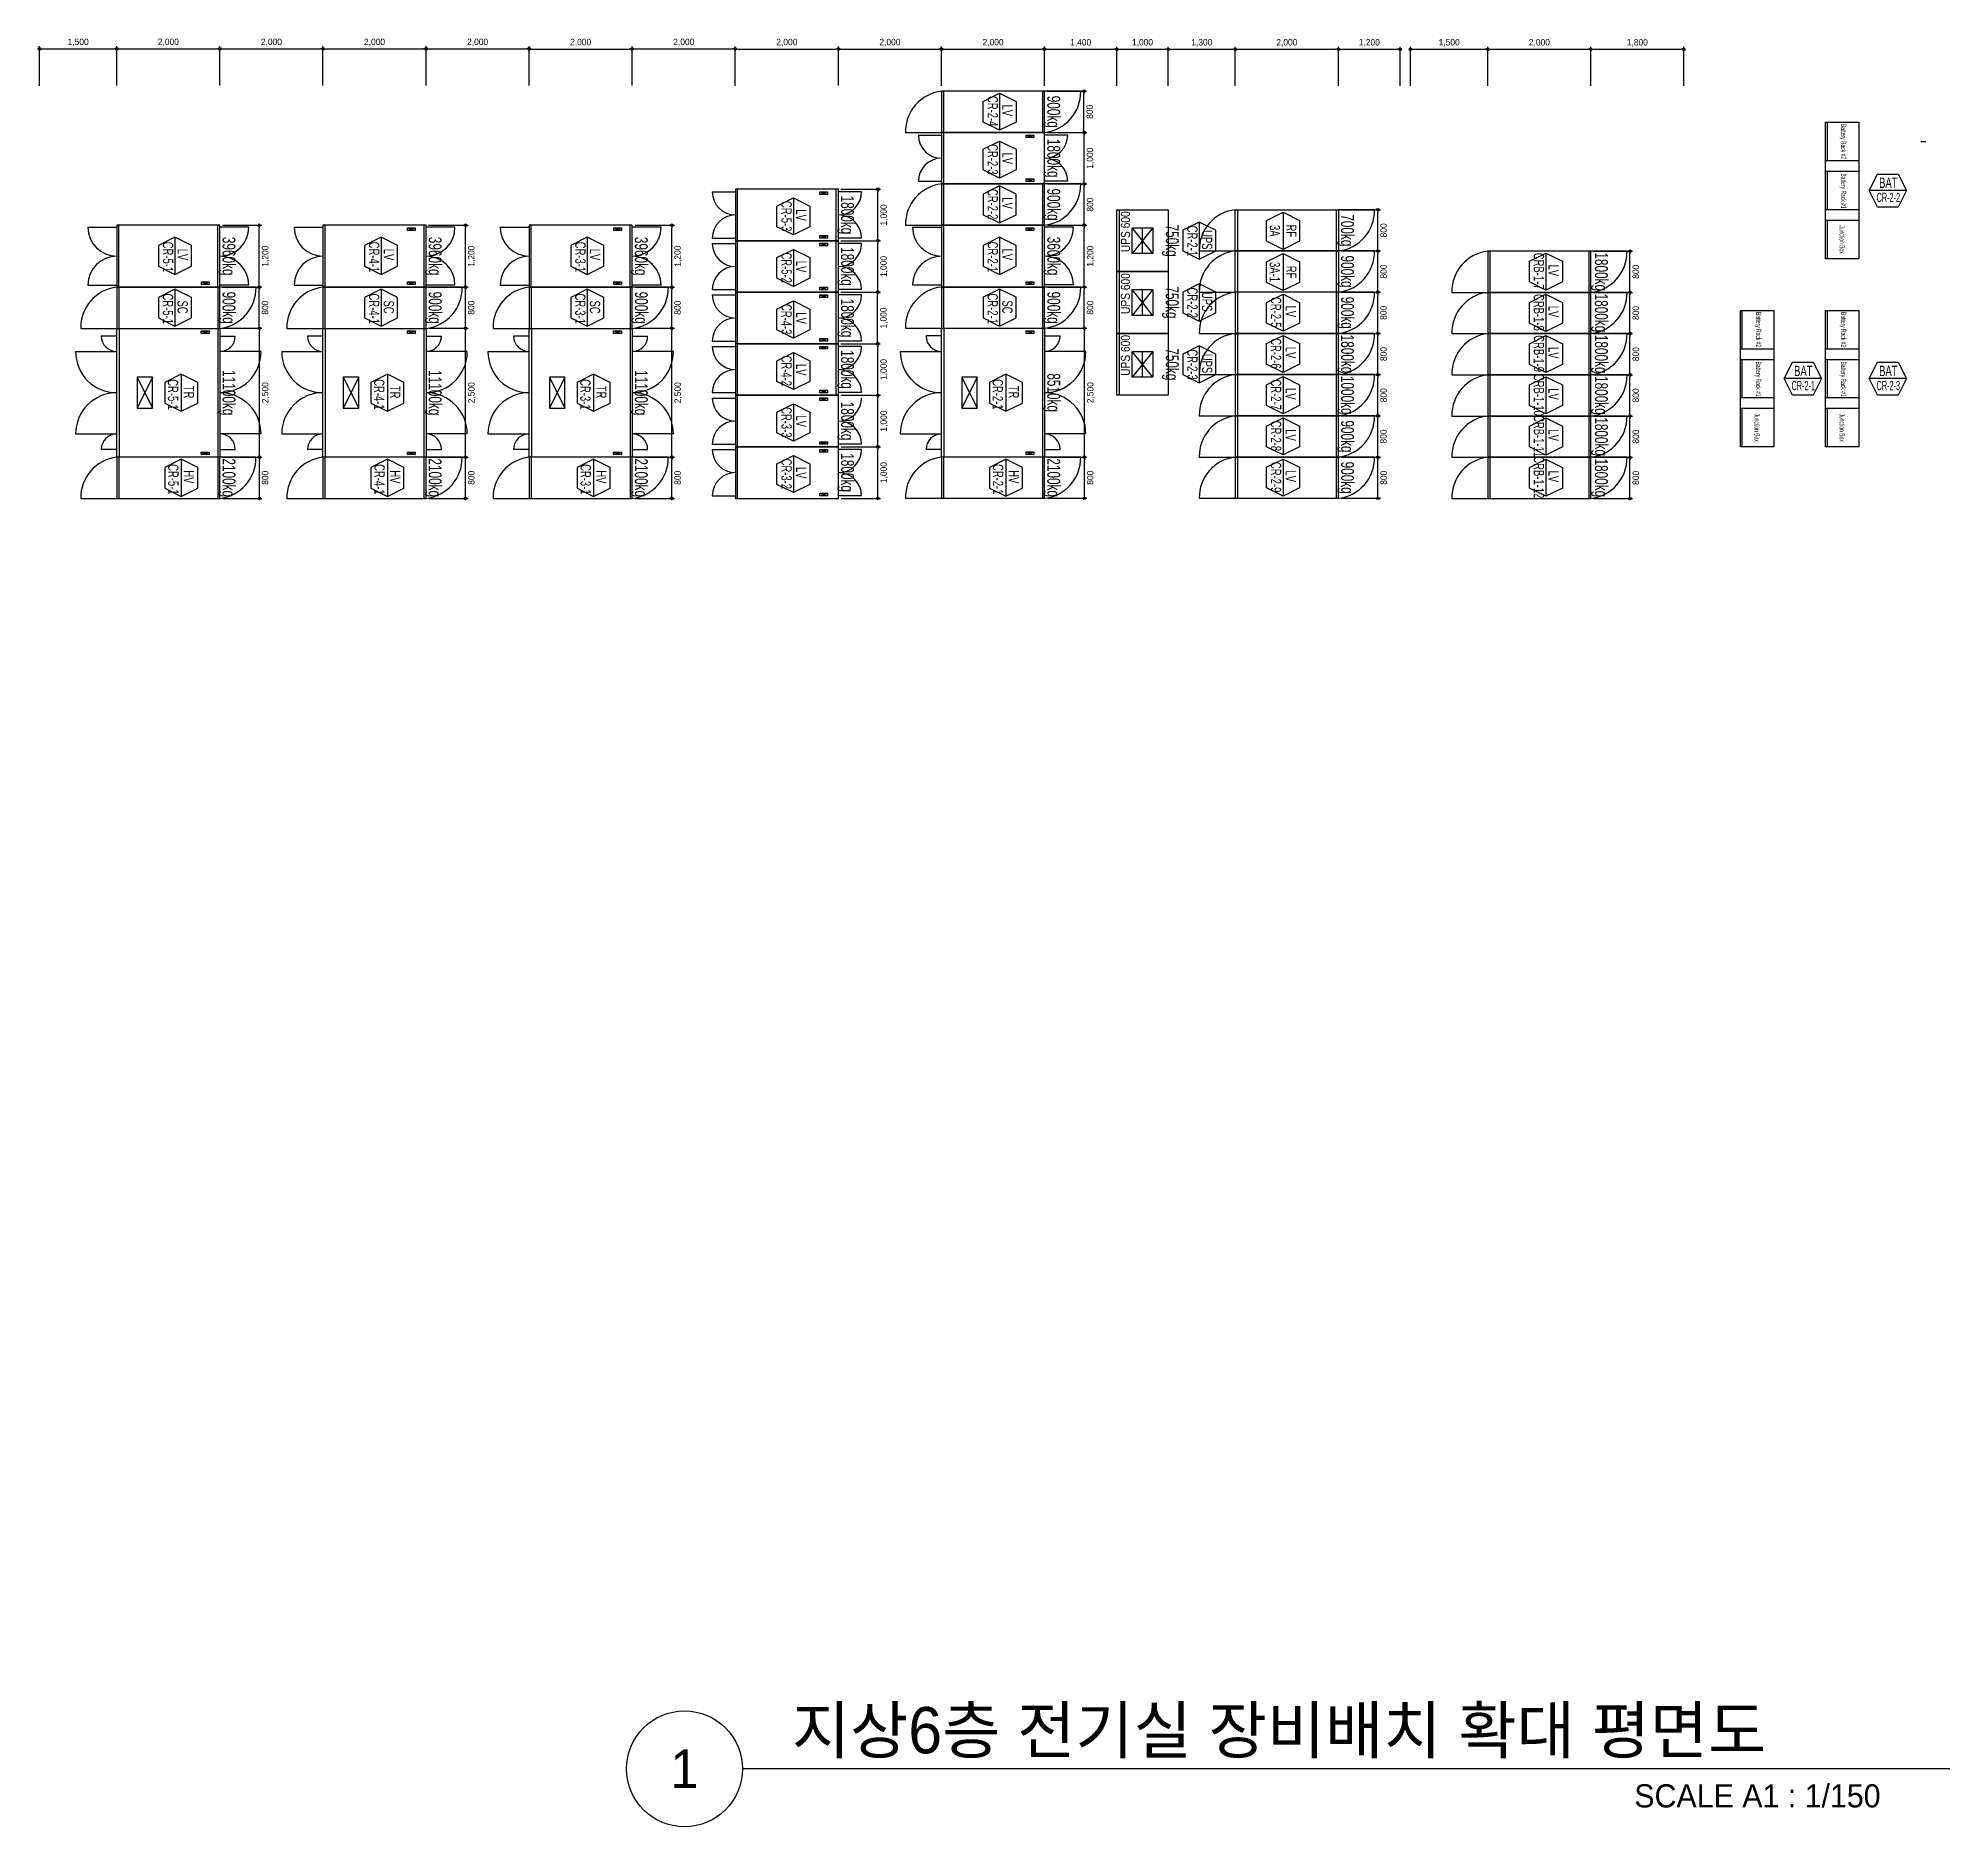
# Model space of a CAD drawing. Header units: millimetres. Extents: x 89978 to 501025, y -351975 to 837171.
# Drawn here: x 284076 to 321161, y 717225 to 751931 of the extents above; entities that cross this region are included whole.
import ezdxf
from ezdxf.enums import TextEntityAlignment as Align

# ---------------------------------------------------------------- set-up
doc = ezdxf.new("R2010")
doc.units = ezdxf.units.MM
doc.header["$LTSCALE"] = 150
doc.layers.get('Defpoints').update_dxf_attribs({"color": 150})
for name, color, linetype in [('------00 Switch Gear', 3, 'Continuous'), ('------00 Switch Gear_Number', 1, 'Continuous'), ('-----36 Dimension', 1, 'Continuous'), ('-----41 Drawing Title', 2, 'Continuous'), ('20251030_전기하중검토', 241, 'Continuous'), ('A-HAT-MATL', 8, 'Continuous')]:
    doc.layers.add(name, color=color, linetype=linetype)
doc.layers.add('NOPLOT', color=191, linetype='Continuous', plot=False)
doc.styles.add('ELEC', font='')
doc.styles.get('ELEC').set_extended_font_data('Dotum')
doc.dimstyles.new('ELEC', dxfattribs={"dimscale": 100, "dimtxt": 2, "dimasz": 1, "dimexe": 2, "dimexo": 1, "dimgap": 1, "dimtad": 1, "dimdec": 0, "dimrnd": 0.25, "dimzin": 9, "dimdsep": 32, "dimlunit": 6, "dimtxsty": 'ELEC', "dimblk": 'Z_DOT', "dimcen": 3, "dimclrd": 7, "dimclre": 7, "dimclrt": 3, "dimadec": 0, "dimazin": 0, "dimtfac": 1, "dimtdec": 0, "dimtix": 1, "dimtmove": 2, "dimatfit": 1, "dimfxl": 1, "dimarcsym": 0})

msp = doc.modelspace()

# ---------------------------------------------------------------- texts
at = {"layer": '------00 Switch Gear', "style": 'ELEC', "width": 0.6}
for s, p in [('Battery Rack #2', (319103, 749927.6)), ('Battery Rack #1', (319103, 748966.1)), ('Junction Box', (319072.4, 748024.6)), ('Battery Rack #2', (317453, 746277.6)), ('Battery Rack #2', (319103, 746277.6)), ('Battery Rack #1', (317453, 745316.1)), ('Battery Rack #1', (319103, 745316.1)), ('Junction Box', (317422.4, 744374.6)), ('Junction Box', (319072.4, 744374.6))]:
    msp.add_text(s, height=100, rotation=270, dxfattribs=at).set_placement(p, align=Align.MIDDLE_CENTER)
at = {"layer": '------00 Switch Gear_Number', "color": 0, "style": 'ELEC', "width": 0.7}
for s, p in [('CR-2-4', (302594.3, 750515.5, 0)), ('LV', (302879, 750531, 0)), ('CR-2-3', (302594.3, 749579.8, 0)), ('LV', (302879, 749601, 0)), ('CR-5-3', (298594.3, 748478.2, 0)), ('CR-2-2', (302594.3, 748710.5, 0)), ('LV', (302879, 748732.1, 0)), ('LV', (298879, 748499.4, 0)), ('CR-2-1', (306468.3, 747998.2)), ('UPS', (306753, 748019.5)), ('CR-5-1', (286594.3, 747687, 0)), ('LV', (286879, 747733.8, 0)), ('CR-4-1', (290594.3, 747687, 0)), ('LV', (290879, 747733.8, 0)), ('CR-3-1', (294594.3, 747687, 0)), ('LV', (294879, 747733.8, 0)), ('CR-5-2', (298594.3, 747478.2, 0)), ('CR-2-1', (302594.3, 747688.6, 0)), ('LV', (302879, 747735.3, 0)), ('CRB-1-7', (313190.5, 747410.9)), ('LV', (298879, 747499.4, 0)), ('LV', (313475.1, 747427.8)), ('CR-5-1', (286593.3, 746681.9, 0)), ('CR-4-1', (290593.3, 746681.9, 0)), ('CR-3-1', (294593.3, 746681.9, 0)), ('CR-2-1', (302593.3, 746683.5, 0)), ('CR-2-2', (306468.3, 746798.2)), ('UPS', (306753, 746819.5)), ('CR-2-5', (308090.5, 746614.1)), ('CRB-1-8', (313190.5, 746610.9)), ('SC', (286878, 746713.7, 0)), ('SC', (290878, 746713.7, 0)), ('SC', (294878, 746713.7, 0)), ('CR-4-3', (298594.3, 746478.2, 0)), ('LV', (298879, 746499.4, 0)), ('SC', (302878, 746715.3, 0)), ('LV', (308375.1, 746631)), ('LV', (313475.1, 746627.8)), ('CRB-1-9', (313190.5, 745810.9, 0)), ('CR-2-3', (306468.3, 745598.2)), ('UPS', (306753, 745619.5)), ('CR-2-6', (308090.5, 745814.1)), ('LV', (308375.1, 745831)), ('LV', (313475.1, 745827.8, 0)), ('CR-4-2', (298594.3, 745478.2, 0)), ('LV', (298879, 745499.4, 0)), ('CR-5-1', (286691.2, 745019.1, 0)), ('TR', (287000.7, 745063.8, 0)), ('CR-4-1', (290691.2, 745019.1, 0)), ('TR', (291000.7, 745063.8, 0)), ('CR-3-1', (294691.2, 745019.1, 0)), ('TR', (295000.7, 745063.8, 0)), ('CR-2-1', (302692.2, 745020.6, 0)), ('TR', (303001.7, 745065.3, 0)), ('CR-2-7', (308090.5, 745014.1)), ('LV', (308375.1, 745031)), ('CRB-1-10', (313190.5, 745010.9, 0)), ('LV', (313475.1, 745027.8, 0)), ('CR-3-3', (298594.3, 744478.2, 0)), ('LV', (298879, 744499.4, 0)), ('CR-2-8', (308090.5, 744214.1)), ('LV', (308375.1, 744231)), ('CRB-1-11', (313190.5, 744210.9, 0)), ('LV', (313475.1, 744227.8, 0)), ('CR-5-1', (286697.8, 743371.5, 0)), ('CR-4-1', (290697.8, 743371.5, 0)), ('CR-3-1', (294697.8, 743371.5, 0)), ('CR-3-2', (298594.3, 743478.2, 0)), ('LV', (298879, 743499.4, 0)), ('CR-2-1', (302698.8, 743373.1, 0)), ('CR-2-9', (308090.5, 743414.1)), ('CRB-1-12', (313190.5, 743410.9, 0)), ('HV', (287000.6, 743418.3, 0)), ('HV', (291000.6, 743418.3, 0)), ('HV', (295000.6, 743418.3, 0)), ('HV', (303001.6, 743419.9, 0)), ('LV', (308375.1, 743431)), ('LV', (313475.1, 743427.8, 0))]:
    msp.add_text(s, height=200, rotation=270, dxfattribs=at).set_placement(p, align=Align.MIDDLE_CENTER)
at = {"layer": '------00 Switch Gear_Number', "color": 0, "style": 'ELEC'}
for s, height, width, p in [('BAT', 200, 0.7, (319969.2, 749126.2)), ('CR-2-2', 180, 0.6, (319969.2, 748841.6)), ('BAT', 200, 0.7, (318319.2, 745476.2)), ('BAT', 200, 0.7, (319969.2, 745476.2)), ('CR-2-1', 180, 0.6, (318319.2, 745191.6)), ('CR-2-3', 180, 0.6, (319969.2, 745191.6))]:
    msp.add_text(s, height=height, dxfattribs=dict(at, width=width)).set_placement(p, align=Align.MIDDLE_CENTER)
at = {"layer": '------00 Switch Gear_Number', "color": 7, "style": 'ELEC', "width": 0.7}
for s, p in [('3A', (308067.3, 748194.2)), ('RF', (308387.3, 748194.2)), ('3A-1', (308067.3, 747394.2)), ('RF', (308387.3, 747394.2))]:
    msp.add_text(s, height=200, rotation=270, dxfattribs=at).set_placement(p, align=Align.MIDDLE_CENTER)
at = {"layer": '-----41 Drawing Title', "color": 2, "style": 'ELEC'}
msp.add_text('지상6층 전기실 장비배치 확대 평면도', height=900, dxfattribs=at).set_placement((298697.3, 718650))
at = {"layer": '-----41 Drawing Title', "color": 7, "style": 'ELEC'}
msp.add_text('1', height=750, dxfattribs=at).set_placement((296613.8, 718350), align=Align.MIDDLE)
at = {"layer": '-----41 Drawing Title', "style": 'ELEC'}
msp.add_text('SCALE A1 : 1/150', height=450, dxfattribs=at).set_placement((319818.9, 717600), align=Align.RIGHT)
at = {"layer": '20251030_전기하중검토', "style": 'ELEC', "width": 0.7}
for s, p in [('900kg', (303746.5, 750503.5, 0)), ('1800kg', (303746.5, 749603.5, 0)), ('1800kg', (299745.5, 748501.9, 0)), ('900kg', (303746.5, 748703.5, 0)), ('700kg', (309445, 748203.5)), ('3960kg', (287745.5, 747701.9, 0)), ('3960kg', (291745.5, 747701.9, 0)), ('3960kg', (295745.5, 747701.9, 0)), ('3600kg', (303746.5, 747703.5, 0)), ('750kg', (306046, 748003.5)), ('1800kg', (299745.5, 747501.9, 0)), ('900kg', (309445, 747403.5)), ('1800kg', (314371.5, 747400)), ('900kg', (287746.5, 746701.9, 0)), ('900kg', (291746.5, 746701.9, 0)), ('900kg', (295746.5, 746701.9, 0)), ('900kg', (303747.5, 746703.5, 0)), ('750kg', (306046, 746803.5)), ('900kg', (309446, 746603.5)), ('1800kg', (314371.5, 746600)), ('1800kg', (299745.5, 746501.9, 0)), ('1800kg', (309446, 745803.5)), ('1800kg', (314371.5, 745800, 0)), ('1800kg', (299745.5, 745501.9, 0)), ('750kg', (306046, 745603.5)), ('11100kg', (287745.5, 745051.9, 0)), ('11100kg', (291745.5, 745051.9, 0)), ('11100kg', (295745.5, 745051.9, 0)), ('8510kg', (303746.5, 745053.5, 0)), ('1000kg', (309446, 745003.5)), ('1800kg', (314371.5, 745000, 0)), ('1800kg', (299745.5, 744501.9, 0)), ('900kg', (309446, 744203.5)), ('1800kg', (314371.5, 744200, 0)), ('2100kg', (287745.5, 743401.9, 0)), ('2100kg', (291745.5, 743401.9, 0)), ('2100kg', (295745.5, 743401.9, 0)), ('1800kg', (299745.5, 743501.9, 0)), ('2100kg', (303746.5, 743403.5, 0)), ('900kg', (309446, 743403.5)), ('1800kg', (314371.5, 743400, 0))]:
    msp.add_text(s, height=250, rotation=270, dxfattribs=at).set_placement(p, align=Align.MIDDLE)

# ---------------------------------------------------------------- blocks, each defined once
blk = doc.blocks.new('_DOTBLANK')
at = {"color": 0, "linetype": 'ByBlock'}
blk.add_line((-0.5, 0), (-1, 0), dxfattribs=at)
blk.add_circle((0, 0), 0.5, dxfattribs=at)
blk = doc.blocks.new('*D371')
at = {"layer": '-----36 Dimension', "color": 0, "lineweight": -2, "transparency": 16777216}
for p, q in [((306000, 751006, 0), (306000, 751767, 0)), ((307300, 751006, 0), (307300, 751767, 0)), ((306050, 751717, 0), (307250, 751717, 0))]:
    blk.add_line(p, q, dxfattribs=at)
at = {"layer": 'Defpoints', "color": 0, "transparency": 16777216}
for p in [(307300, 751717, 0), (306000, 750956), (307300, 750956, 0)]:
    blk.add_point(p, dxfattribs=at)
at = {"layer": '-----36 Dimension', "color": 0, "lineweight": -2, "transparency": 16777216, "xscale": 50, "yscale": 50, "zscale": 50, "rotation": 180}
blk.add_blockref('_DOTBLANK', (306000, 751717, 0), dxfattribs=at)
at = {"layer": '-----36 Dimension', "color": 0, "lineweight": -2, "transparency": 16777216, "xscale": 50, "yscale": 50, "zscale": 50}
blk.add_blockref('_DOTBLANK', (307300, 751717, 0), dxfattribs=at)
at = {"layer": '-----36 Dimension', "color": 0, "transparency": 16777216, "insert": (306650, 751841, 0), "char_height": 125, "attachment_point": 5, "style": 'ELEC'}
blk.add_mtext('1,300', dxfattribs=at)
blk = doc.blocks.new('Z_DOT')
for p, q in [((-2, 0), (2, 0)), ((0, -2), (0, 2))]:
    blk.add_line(p, q)
for radius in [2.5, 1.25]:
    blk.add_circle((0, 0), radius)
blk = doc.blocks.new('*D372')
at = {"layer": '-----36 Dimension', "color": 0, "lineweight": -2, "transparency": 16777216}
for p, q in [((301600, 751008, 0), (301600, 751768, 0)), ((301650, 751718, 0), (303550, 751718, 0)), ((303600, 751008, 0), (303600, 751768, 0))]:
    blk.add_line(p, q, dxfattribs=at)
at = {"layer": 'Defpoints', "color": 0, "transparency": 16777216}
for p in [(303600, 751718, 0), (301600, 750958, 0), (303600, 750958, 0)]:
    blk.add_point(p, dxfattribs=at)
at = {"layer": '-----36 Dimension', "color": 0, "lineweight": -2, "transparency": 16777216, "xscale": 50, "yscale": 50, "zscale": 50, "rotation": 180}
blk.add_blockref('_DOTBLANK', (301600, 751718, 0), dxfattribs=at)
at = {"layer": '-----36 Dimension', "color": 0, "lineweight": -2, "transparency": 16777216, "xscale": 50, "yscale": 50, "zscale": 50}
blk.add_blockref('_DOTBLANK', (303600, 751718, 0), dxfattribs=at)
at = {"layer": '-----36 Dimension', "color": 0, "transparency": 16777216, "insert": (302600, 751843, 0), "char_height": 125, "attachment_point": 5, "style": 'ELEC'}
blk.add_mtext('2,000', dxfattribs=at)
blk = doc.blocks.new('*D373')
at = {"layer": '-----36 Dimension', "color": 0, "lineweight": -2, "transparency": 16777216}
for p, q in [((299600, 751011, 0), (299600, 751771, 0)), ((299650, 751721, 0), (301550, 751721, 0)), ((301600, 751008, 0), (301600, 751771, 0))]:
    blk.add_line(p, q, dxfattribs=at)
at = {"layer": 'Defpoints', "color": 0, "transparency": 16777216}
for p in [(301600, 751721, 0), (299600, 750961, 0), (301600, 750958, 0)]:
    blk.add_point(p, dxfattribs=at)
at = {"layer": '-----36 Dimension', "color": 0, "lineweight": -2, "transparency": 16777216, "xscale": 50, "yscale": 50, "zscale": 50, "rotation": 180}
blk.add_blockref('_DOTBLANK', (299600, 751721, 0), dxfattribs=at)
at = {"layer": '-----36 Dimension', "color": 0, "lineweight": -2, "transparency": 16777216, "xscale": 50, "yscale": 50, "zscale": 50}
blk.add_blockref('_DOTBLANK', (301600, 751721, 0), dxfattribs=at)
at = {"layer": '-----36 Dimension', "color": 0, "transparency": 16777216, "insert": (300600, 751846, 0), "char_height": 125, "attachment_point": 5, "style": 'ELEC'}
blk.add_mtext('2,000', dxfattribs=at)
blk = doc.blocks.new('*D374')
at = {"layer": '-----36 Dimension', "color": 0, "lineweight": -2, "transparency": 16777216}
for p, q in [((297600, 751011, 0), (297600, 751771, 0)), ((297650, 751721, 0), (299550, 751721, 0)), ((299600, 751011, 0), (299600, 751771, 0))]:
    blk.add_line(p, q, dxfattribs=at)
at = {"layer": 'Defpoints', "color": 0, "transparency": 16777216}
for p in [(299600, 751721, 0), (297600, 750961, 0), (299600, 750961, 0)]:
    blk.add_point(p, dxfattribs=at)
at = {"layer": '-----36 Dimension', "color": 0, "lineweight": -2, "transparency": 16777216, "xscale": 50, "yscale": 50, "zscale": 50, "rotation": 180}
blk.add_blockref('_DOTBLANK', (297600, 751721, 0), dxfattribs=at)
at = {"layer": '-----36 Dimension', "color": 0, "lineweight": -2, "transparency": 16777216, "xscale": 50, "yscale": 50, "zscale": 50}
blk.add_blockref('_DOTBLANK', (299600, 751721, 0), dxfattribs=at)
at = {"layer": '-----36 Dimension', "color": 0, "transparency": 16777216, "insert": (298600, 751846, 0), "char_height": 125, "attachment_point": 5, "style": 'ELEC'}
blk.add_mtext('2,000', dxfattribs=at)
blk = doc.blocks.new('*D375')
at = {"layer": '-----36 Dimension', "color": 0, "lineweight": -2, "transparency": 16777216}
for p, q in [((295600, 751012, 0), (295600, 751773, 0)), ((295650, 751723, 0), (297550, 751723, 0)), ((297600, 751009, 0), (297600, 751773, 0))]:
    blk.add_line(p, q, dxfattribs=at)
at = {"layer": 'Defpoints', "color": 0, "transparency": 16777216}
for p in [(297600, 751723, 0), (295600, 750962, 0), (297600, 750959, 0)]:
    blk.add_point(p, dxfattribs=at)
at = {"layer": '-----36 Dimension', "color": 0, "lineweight": -2, "transparency": 16777216, "xscale": 50, "yscale": 50, "zscale": 50, "rotation": 180}
blk.add_blockref('_DOTBLANK', (295600, 751723, 0), dxfattribs=at)
at = {"layer": '-----36 Dimension', "color": 0, "lineweight": -2, "transparency": 16777216, "xscale": 50, "yscale": 50, "zscale": 50}
blk.add_blockref('_DOTBLANK', (297600, 751723, 0), dxfattribs=at)
at = {"layer": '-----36 Dimension', "color": 0, "transparency": 16777216, "insert": (296600, 751848, 0), "char_height": 125, "attachment_point": 5, "style": 'ELEC'}
blk.add_mtext('2,000', dxfattribs=at)
blk = doc.blocks.new('*D376')
at = {"layer": '-----36 Dimension', "color": 0, "lineweight": -2, "transparency": 16777216}
for p, q in [((293600, 751011, 0), (293600, 751771, 0)), ((293650, 751721, 0), (295550, 751721, 0)), ((295600, 751011, 0), (295600, 751771, 0))]:
    blk.add_line(p, q, dxfattribs=at)
at = {"layer": 'Defpoints', "color": 0, "transparency": 16777216}
for p in [(295600, 751721, 0), (293600, 750961, 0), (295600, 750961, 0)]:
    blk.add_point(p, dxfattribs=at)
at = {"layer": '-----36 Dimension', "color": 0, "lineweight": -2, "transparency": 16777216, "xscale": 50, "yscale": 50, "zscale": 50, "rotation": 180}
blk.add_blockref('_DOTBLANK', (293600, 751721, 0), dxfattribs=at)
at = {"layer": '-----36 Dimension', "color": 0, "lineweight": -2, "transparency": 16777216, "xscale": 50, "yscale": 50, "zscale": 50}
blk.add_blockref('_DOTBLANK', (295600, 751721, 0), dxfattribs=at)
at = {"layer": '-----36 Dimension', "color": 0, "transparency": 16777216, "insert": (294600, 751846, 0), "char_height": 125, "attachment_point": 5, "style": 'ELEC'}
blk.add_mtext('2,000', dxfattribs=at)
blk = doc.blocks.new('*D377')
at = {"layer": '-----36 Dimension', "color": 0, "lineweight": -2, "transparency": 16777216}
for p, q in [((291600, 751014, 0), (291600, 751775, 0)), ((291650, 751725, 0), (293550, 751725, 0)), ((293600, 751011, 0), (293600, 751775, 0))]:
    blk.add_line(p, q, dxfattribs=at)
at = {"layer": 'Defpoints', "color": 0, "transparency": 16777216}
for p in [(293600, 751725, 0), (291600, 750964, 0), (293600, 750961, 0)]:
    blk.add_point(p, dxfattribs=at)
at = {"layer": '-----36 Dimension', "color": 0, "lineweight": -2, "transparency": 16777216, "xscale": 50, "yscale": 50, "zscale": 50, "rotation": 180}
blk.add_blockref('_DOTBLANK', (291600, 751725, 0), dxfattribs=at)
at = {"layer": '-----36 Dimension', "color": 0, "lineweight": -2, "transparency": 16777216, "xscale": 50, "yscale": 50, "zscale": 50}
blk.add_blockref('_DOTBLANK', (293600, 751725, 0), dxfattribs=at)
at = {"layer": '-----36 Dimension', "color": 0, "transparency": 16777216, "insert": (292600, 751849, 0), "char_height": 125, "attachment_point": 5, "style": 'ELEC'}
blk.add_mtext('2,000', dxfattribs=at)
blk = doc.blocks.new('*D378')
at = {"layer": '-----36 Dimension', "color": 0, "lineweight": -2, "transparency": 16777216}
for p, q in [((289600, 751011, 0), (289600, 751775, 0)), ((289650, 751725, 0), (291550, 751725, 0)), ((291600, 751014, 0), (291600, 751775, 0))]:
    blk.add_line(p, q, dxfattribs=at)
at = {"layer": 'Defpoints', "color": 0, "transparency": 16777216}
for p in [(291600, 751725, 0), (289600, 750961, 0), (291600, 750964, 0)]:
    blk.add_point(p, dxfattribs=at)
at = {"layer": '-----36 Dimension', "color": 0, "lineweight": -2, "transparency": 16777216, "xscale": 50, "yscale": 50, "zscale": 50, "rotation": 180}
blk.add_blockref('_DOTBLANK', (289600, 751725, 0), dxfattribs=at)
at = {"layer": '-----36 Dimension', "color": 0, "lineweight": -2, "transparency": 16777216, "xscale": 50, "yscale": 50, "zscale": 50}
blk.add_blockref('_DOTBLANK', (291600, 751725, 0), dxfattribs=at)
at = {"layer": '-----36 Dimension', "color": 0, "transparency": 16777216, "insert": (290600, 751849, 0), "char_height": 125, "attachment_point": 5, "style": 'ELEC'}
blk.add_mtext('2,000', dxfattribs=at)
blk = doc.blocks.new('*D379')
at = {"layer": '-----36 Dimension', "color": 0, "lineweight": -2, "transparency": 16777216}
for p, q in [((287600, 751014, 0), (287600, 751775, 0)), ((287650, 751725, 0), (289550, 751725, 0)), ((289600, 751011, 0), (289600, 751775, 0))]:
    blk.add_line(p, q, dxfattribs=at)
at = {"layer": 'Defpoints', "color": 0, "transparency": 16777216}
for p in [(289600, 751725, 0), (287600, 750964, 0), (289600, 750961, 0)]:
    blk.add_point(p, dxfattribs=at)
at = {"layer": '-----36 Dimension', "color": 0, "lineweight": -2, "transparency": 16777216, "xscale": 50, "yscale": 50, "zscale": 50, "rotation": 180}
blk.add_blockref('_DOTBLANK', (287600, 751725, 0), dxfattribs=at)
at = {"layer": '-----36 Dimension', "color": 0, "lineweight": -2, "transparency": 16777216, "xscale": 50, "yscale": 50, "zscale": 50}
blk.add_blockref('_DOTBLANK', (289600, 751725, 0), dxfattribs=at)
at = {"layer": '-----36 Dimension', "color": 0, "transparency": 16777216, "insert": (288600, 751849, 0), "char_height": 125, "attachment_point": 5, "style": 'ELEC'}
blk.add_mtext('2,000', dxfattribs=at)
blk = doc.blocks.new('*D380')
at = {"layer": '-----36 Dimension', "color": 0, "lineweight": -2, "transparency": 16777216}
for p, q in [((309350, 747003), (310114, 747003)), ((310064, 746253), (310064, 746953)), ((309353, 746203), (310114, 746203))]:
    blk.add_line(p, q, dxfattribs=at)
at = {"layer": 'Defpoints', "color": 0, "transparency": 16777216}
for p in [(309300, 747003, 0), (310064, 747003), (309303, 746203, 0)]:
    blk.add_point(p, dxfattribs=at)
at = {"layer": '-----36 Dimension', "color": 0, "lineweight": -2, "transparency": 16777216, "xscale": 50, "yscale": 50, "zscale": 50}
for p, rotation in [((310064, 747003), 90), ((310064, 746203), 270)]:
    blk.add_blockref('_DOTBLANK', p, dxfattribs=dict(at, rotation=rotation))
at = {"layer": '-----36 Dimension', "color": 0, "transparency": 16777216, "insert": (310176, 746603), "char_height": 125, "attachment_point": 5, "rotation": 90, "style": 'ELEC'}
blk.add_mtext('800', dxfattribs=at)
blk = doc.blocks.new('*D381')
at = {"layer": '-----36 Dimension', "color": 0, "lineweight": -2, "transparency": 16777216}
for p, q in [((309350, 746203), (310114, 746203)), ((310064, 745453), (310064, 746153)), ((309353, 745403), (310114, 745403))]:
    blk.add_line(p, q, dxfattribs=at)
at = {"layer": 'Defpoints', "color": 0, "transparency": 16777216}
for p in [(309300, 746203, 0), (310064, 746203), (309303, 745403, 0)]:
    blk.add_point(p, dxfattribs=at)
at = {"layer": '-----36 Dimension', "color": 0, "lineweight": -2, "transparency": 16777216, "xscale": 50, "yscale": 50, "zscale": 50}
for p, rotation in [((310064, 746203), 90), ((310064, 745403), 270)]:
    blk.add_blockref('_DOTBLANK', p, dxfattribs=dict(at, rotation=rotation))
at = {"layer": '-----36 Dimension', "color": 0, "transparency": 16777216, "insert": (310176, 745803), "char_height": 125, "attachment_point": 5, "rotation": 90, "style": 'ELEC'}
blk.add_mtext('800', dxfattribs=at)
blk = doc.blocks.new('*D382')
at = {"layer": '-----36 Dimension', "color": 0, "lineweight": -2, "transparency": 16777216}
for p, q in [((309350, 745403), (310114, 745403)), ((310064, 744653), (310064, 745353)), ((309353, 744603), (310114, 744603))]:
    blk.add_line(p, q, dxfattribs=at)
at = {"layer": 'Defpoints', "color": 0, "transparency": 16777216}
for p in [(309300, 745403, 0), (310064, 745403), (309303, 744603, 0)]:
    blk.add_point(p, dxfattribs=at)
at = {"layer": '-----36 Dimension', "color": 0, "lineweight": -2, "transparency": 16777216, "xscale": 50, "yscale": 50, "zscale": 50}
for p, rotation in [((310064, 745403), 90), ((310064, 744603), 270)]:
    blk.add_blockref('_DOTBLANK', p, dxfattribs=dict(at, rotation=rotation))
at = {"layer": '-----36 Dimension', "color": 0, "transparency": 16777216, "insert": (310176, 745003), "char_height": 125, "attachment_point": 5, "rotation": 90, "style": 'ELEC'}
blk.add_mtext('800', dxfattribs=at)
blk = doc.blocks.new('*D383')
at = {"layer": '-----36 Dimension', "color": 0, "lineweight": -2, "transparency": 16777216}
for p, q in [((309350, 744603), (310114, 744603)), ((310064, 743853), (310064, 744553)), ((309353, 743803), (310114, 743803))]:
    blk.add_line(p, q, dxfattribs=at)
at = {"layer": 'Defpoints', "color": 0, "transparency": 16777216}
for p in [(309300, 744603, 0), (310064, 744603), (309303, 743803, 0)]:
    blk.add_point(p, dxfattribs=at)
at = {"layer": '-----36 Dimension', "color": 0, "lineweight": -2, "transparency": 16777216, "xscale": 50, "yscale": 50, "zscale": 50}
for p, rotation in [((310064, 744603), 90), ((310064, 743803), 270)]:
    blk.add_blockref('_DOTBLANK', p, dxfattribs=dict(at, rotation=rotation))
at = {"layer": '-----36 Dimension', "color": 0, "transparency": 16777216, "insert": (310176, 744203), "char_height": 125, "attachment_point": 5, "rotation": 90, "style": 'ELEC'}
blk.add_mtext('800', dxfattribs=at)
blk = doc.blocks.new('*D384')
at = {"layer": '-----36 Dimension', "color": 0, "lineweight": -2, "transparency": 16777216}
for p, q in [((309353, 743803), (310117, 743803)), ((310067, 743053), (310067, 743753)), ((309356, 743003), (310117, 743003))]:
    blk.add_line(p, q, dxfattribs=at)
at = {"layer": 'Defpoints', "color": 0, "transparency": 16777216}
for p in [(309303, 743803, 0), (310067, 743803), (309306, 743003, 0)]:
    blk.add_point(p, dxfattribs=at)
at = {"layer": '-----36 Dimension', "color": 0, "lineweight": -2, "transparency": 16777216, "xscale": 50, "yscale": 50, "zscale": 50}
for p, rotation in [((310067, 743803), 90), ((310067, 743003), 270)]:
    blk.add_blockref('_DOTBLANK', p, dxfattribs=dict(at, rotation=rotation))
at = {"layer": '-----36 Dimension', "color": 0, "transparency": 16777216, "insert": (310180, 743403), "char_height": 125, "attachment_point": 5, "rotation": 90, "style": 'ELEC'}
blk.add_mtext('800', dxfattribs=at)
blk = doc.blocks.new('*D385')
at = {"layer": '-----36 Dimension', "color": 0, "lineweight": -2, "transparency": 16777216}
for p, q in [((303650, 750903), (304414, 750903)), ((304364, 750153), (304364, 750853)), ((303654, 750103), (304414, 750103))]:
    blk.add_line(p, q, dxfattribs=at)
at = {"layer": 'Defpoints', "color": 0, "transparency": 16777216}
for p in [(303600, 750903, 0), (304364, 750903), (303604, 750103, 0)]:
    blk.add_point(p, dxfattribs=at)
at = {"layer": '-----36 Dimension', "color": 0, "lineweight": -2, "transparency": 16777216, "xscale": 50, "yscale": 50, "zscale": 50}
for p, rotation in [((304364, 750903), 90), ((304364, 750103), 270)]:
    blk.add_blockref('_DOTBLANK', p, dxfattribs=dict(at, rotation=rotation))
at = {"layer": '-----36 Dimension', "color": 0, "transparency": 16777216, "insert": (304477, 750503), "char_height": 125, "attachment_point": 5, "rotation": 90, "style": 'ELEC'}
blk.add_mtext('800', dxfattribs=at)
blk = doc.blocks.new('*D386')
at = {"layer": '-----36 Dimension', "color": 0, "lineweight": -2, "transparency": 16777216}
for p, q in [((303654, 750103), (304417, 750103)), ((304367, 749153), (304367, 750053)), ((303657, 749103), (304417, 749103))]:
    blk.add_line(p, q, dxfattribs=at)
at = {"layer": 'Defpoints', "color": 0, "transparency": 16777216}
for p in [(303604, 750103, 0), (304367, 750103), (303607, 749103, 0)]:
    blk.add_point(p, dxfattribs=at)
at = {"layer": '-----36 Dimension', "color": 0, "lineweight": -2, "transparency": 16777216, "xscale": 50, "yscale": 50, "zscale": 50}
for p, rotation in [((304367, 750103), 90), ((304367, 749103), 270)]:
    blk.add_blockref('_DOTBLANK', p, dxfattribs=dict(at, rotation=rotation))
at = {"layer": '-----36 Dimension', "color": 0, "transparency": 16777216, "insert": (304492, 749603), "char_height": 125, "attachment_point": 5, "rotation": 90, "style": 'ELEC'}
blk.add_mtext('1,000', dxfattribs=at)
blk = doc.blocks.new('*D387')
at = {"layer": '-----36 Dimension', "color": 0, "lineweight": -2, "transparency": 16777216}
for p, q in [((303655, 749103), (304419, 749103)), ((304369, 748353), (304369, 749053)), ((303658, 748303), (304419, 748303))]:
    blk.add_line(p, q, dxfattribs=at)
at = {"layer": 'Defpoints', "color": 0, "transparency": 16777216}
for p in [(303605, 749103, 0), (304369, 749103), (303608, 748303, 0)]:
    blk.add_point(p, dxfattribs=at)
at = {"layer": '-----36 Dimension', "color": 0, "lineweight": -2, "transparency": 16777216, "xscale": 50, "yscale": 50, "zscale": 50}
for p, rotation in [((304369, 749103), 90), ((304369, 748303), 270)]:
    blk.add_blockref('_DOTBLANK', p, dxfattribs=dict(at, rotation=rotation))
at = {"layer": '-----36 Dimension', "color": 0, "transparency": 16777216, "insert": (304482, 748703), "char_height": 125, "attachment_point": 5, "rotation": 90, "style": 'ELEC'}
blk.add_mtext('800', dxfattribs=at)
blk = doc.blocks.new('*D388')
at = {"layer": '-----36 Dimension', "color": 0, "lineweight": -2, "transparency": 16777216}
for p, q in [((303657, 748303), (304421, 748303)), ((304371, 747153), (304371, 748253)), ((303660, 747103), (304421, 747103))]:
    blk.add_line(p, q, dxfattribs=at)
at = {"layer": 'Defpoints', "color": 0, "transparency": 16777216}
for p in [(303607, 748303, 0), (304371, 748303), (303610, 747103, 0)]:
    blk.add_point(p, dxfattribs=at)
at = {"layer": '-----36 Dimension', "color": 0, "lineweight": -2, "transparency": 16777216, "xscale": 50, "yscale": 50, "zscale": 50}
for p, rotation in [((304371, 748303), 90), ((304371, 747103), 270)]:
    blk.add_blockref('_DOTBLANK', p, dxfattribs=dict(at, rotation=rotation))
at = {"layer": '-----36 Dimension', "color": 0, "transparency": 16777216, "insert": (304495, 747703), "char_height": 125, "attachment_point": 5, "rotation": 90, "style": 'ELEC'}
blk.add_mtext('1,200', dxfattribs=at)
blk = doc.blocks.new('*D389')
at = {"layer": '-----36 Dimension', "color": 0, "lineweight": -2, "transparency": 16777216}
for p, q in [((303657, 747103), (304421, 747103)), ((304371, 746353), (304371, 747053)), ((303660, 746303), (304421, 746303))]:
    blk.add_line(p, q, dxfattribs=at)
at = {"layer": 'Defpoints', "color": 0, "transparency": 16777216}
for p in [(303607, 747103, 0), (304371, 747103), (303610, 746303, 0)]:
    blk.add_point(p, dxfattribs=at)
at = {"layer": '-----36 Dimension', "color": 0, "lineweight": -2, "transparency": 16777216, "xscale": 50, "yscale": 50, "zscale": 50}
for p, rotation in [((304371, 747103), 90), ((304371, 746303), 270)]:
    blk.add_blockref('_DOTBLANK', p, dxfattribs=dict(at, rotation=rotation))
at = {"layer": '-----36 Dimension', "color": 0, "transparency": 16777216, "insert": (304483, 746703), "char_height": 125, "attachment_point": 5, "rotation": 90, "style": 'ELEC'}
blk.add_mtext('800', dxfattribs=at)
blk = doc.blocks.new('*D390')
at = {"layer": '-----36 Dimension', "color": 0, "lineweight": -2, "transparency": 16777216}
for p, q in [((303658, 746303), (304422, 746303)), ((304372, 743853), (304372, 746253)), ((303662, 743803), (304422, 743803))]:
    blk.add_line(p, q, dxfattribs=at)
at = {"layer": 'Defpoints', "color": 0, "transparency": 16777216}
for p in [(303608, 746303, 0), (304372, 746303), (303612, 743803, 0)]:
    blk.add_point(p, dxfattribs=at)
at = {"layer": '-----36 Dimension', "color": 0, "lineweight": -2, "transparency": 16777216, "xscale": 50, "yscale": 50, "zscale": 50}
for p, rotation in [((304372, 746303), 90), ((304372, 743803), 270)]:
    blk.add_blockref('_DOTBLANK', p, dxfattribs=dict(at, rotation=rotation))
at = {"layer": '-----36 Dimension', "color": 0, "transparency": 16777216, "insert": (304497, 745053), "char_height": 125, "attachment_point": 5, "rotation": 90, "style": 'ELEC'}
blk.add_mtext('2,500', dxfattribs=at)
blk = doc.blocks.new('*D391')
at = {"layer": '-----36 Dimension', "color": 0, "lineweight": -2, "transparency": 16777216}
for p, q in [((303658, 743803), (304422, 743803)), ((304372, 743053), (304372, 743753)), ((303662, 743003), (304422, 743003))]:
    blk.add_line(p, q, dxfattribs=at)
at = {"layer": 'Defpoints', "color": 0, "transparency": 16777216}
for p in [(303608, 743803, 0), (304372, 743803), (303612, 743003, 0)]:
    blk.add_point(p, dxfattribs=at)
at = {"layer": '-----36 Dimension', "color": 0, "lineweight": -2, "transparency": 16777216, "xscale": 50, "yscale": 50, "zscale": 50}
for p, rotation in [((304372, 743803), 90), ((304372, 743003), 270)]:
    blk.add_blockref('_DOTBLANK', p, dxfattribs=dict(at, rotation=rotation))
at = {"layer": '-----36 Dimension', "color": 0, "transparency": 16777216, "insert": (304485, 743403), "char_height": 125, "attachment_point": 5, "rotation": 90, "style": 'ELEC'}
blk.add_mtext('800', dxfattribs=at)
blk = doc.blocks.new('*D392')
at = {"layer": '-----36 Dimension', "color": 0, "lineweight": -2, "transparency": 16777216}
for p, q in [((309350, 748603), (310114, 748603)), ((310064, 747853), (310064, 748553)), ((309353, 747803), (310114, 747803))]:
    blk.add_line(p, q, dxfattribs=at)
at = {"layer": 'Defpoints', "color": 0, "transparency": 16777216}
for p in [(309300, 748603, 0), (310064, 748603), (309303, 747803, 0)]:
    blk.add_point(p, dxfattribs=at)
at = {"layer": '-----36 Dimension', "color": 0, "lineweight": -2, "transparency": 16777216, "xscale": 50, "yscale": 50, "zscale": 50}
for p, rotation in [((310064, 748603), 90), ((310064, 747803), 270)]:
    blk.add_blockref('_DOTBLANK', p, dxfattribs=dict(at, rotation=rotation))
at = {"layer": '-----36 Dimension', "color": 0, "transparency": 16777216, "insert": (310176, 748203), "char_height": 125, "attachment_point": 5, "rotation": 90, "style": 'ELEC'}
blk.add_mtext('800', dxfattribs=at)
blk = doc.blocks.new('*D337')
at = {"layer": '-----36 Dimension', "color": 0, "lineweight": -2, "transparency": 16777216}
for p, q in [((299650, 749002, 0), (300414, 749002, 0)), ((300364, 748052, 0), (300364, 748952, 0)), ((299654, 748002, 0), (300414, 748002, 0))]:
    blk.add_line(p, q, dxfattribs=at)
at = {"layer": 'Defpoints', "color": 0, "transparency": 16777216}
for p in [(299600, 749002, 0), (300364, 749002, 0), (299604, 748002, 0)]:
    blk.add_point(p, dxfattribs=at)
at = {"layer": '-----36 Dimension', "color": 0, "lineweight": -2, "transparency": 16777216, "xscale": 50, "yscale": 50, "zscale": 50}
for p, rotation in [((300364, 749002, 0), 90), ((300364, 748002, 0), 270)]:
    blk.add_blockref('_DOTBLANK', p, dxfattribs=dict(at, rotation=rotation))
at = {"layer": '-----36 Dimension', "color": 0, "transparency": 16777216, "insert": (300489, 748502, 0), "char_height": 125, "attachment_point": 5, "rotation": 90, "style": 'ELEC'}
blk.add_mtext('1,000', dxfattribs=at)
blk = doc.blocks.new('*D338')
at = {"layer": '-----36 Dimension', "color": 0, "lineweight": -2, "transparency": 16777216}
for p, q in [((299650, 748002), (300414, 748002)), ((300364, 747052), (300364, 747952)), ((299654, 747002), (300414, 747002))]:
    blk.add_line(p, q, dxfattribs=at)
at = {"layer": 'Defpoints', "color": 0, "transparency": 16777216}
for p in [(299600, 748002, 0), (300364, 748002), (299604, 747002, 0)]:
    blk.add_point(p, dxfattribs=at)
at = {"layer": '-----36 Dimension', "color": 0, "lineweight": -2, "transparency": 16777216, "xscale": 50, "yscale": 50, "zscale": 50}
for p, rotation in [((300364, 748002), 90), ((300364, 747002), 270)]:
    blk.add_blockref('_DOTBLANK', p, dxfattribs=dict(at, rotation=rotation))
at = {"layer": '-----36 Dimension', "color": 0, "transparency": 16777216, "insert": (300489, 747502), "char_height": 125, "attachment_point": 5, "rotation": 90, "style": 'ELEC'}
blk.add_mtext('1,000', dxfattribs=at)
blk = doc.blocks.new('*D339')
at = {"layer": '-----36 Dimension', "color": 0, "lineweight": -2, "transparency": 16777216}
for p, q in [((287650, 748302), (288414, 748302)), ((288364, 747152), (288364, 748252)), ((287654, 747102), (288414, 747102))]:
    blk.add_line(p, q, dxfattribs=at)
at = {"layer": 'Defpoints', "color": 0, "transparency": 16777216}
for p in [(287600, 748302, 0), (288364, 748302), (287604, 747102, 0)]:
    blk.add_point(p, dxfattribs=at)
at = {"layer": '-----36 Dimension', "color": 0, "lineweight": -2, "transparency": 16777216, "xscale": 50, "yscale": 50, "zscale": 50}
for p, rotation in [((288364, 748302), 90), ((288364, 747102), 270)]:
    blk.add_blockref('_DOTBLANK', p, dxfattribs=dict(at, rotation=rotation))
at = {"layer": '-----36 Dimension', "color": 0, "transparency": 16777216, "insert": (288489, 747702), "char_height": 125, "attachment_point": 5, "rotation": 90, "style": 'ELEC'}
blk.add_mtext('1,200', dxfattribs=at)
blk = doc.blocks.new('*D340')
at = {"layer": '-----36 Dimension', "color": 0, "lineweight": -2, "transparency": 16777216}
for p, q in [((287650, 747102), (288414, 747102)), ((288364, 746352), (288364, 747052)), ((287654, 746302), (288414, 746302))]:
    blk.add_line(p, q, dxfattribs=at)
at = {"layer": 'Defpoints', "color": 0, "transparency": 16777216}
for p in [(287600, 747102, 0), (288364, 747102), (287604, 746302, 0)]:
    blk.add_point(p, dxfattribs=at)
at = {"layer": '-----36 Dimension', "color": 0, "lineweight": -2, "transparency": 16777216, "xscale": 50, "yscale": 50, "zscale": 50}
for p, rotation in [((288364, 747102), 90), ((288364, 746302), 270)]:
    blk.add_blockref('_DOTBLANK', p, dxfattribs=dict(at, rotation=rotation))
at = {"layer": '-----36 Dimension', "color": 0, "transparency": 16777216, "insert": (288477, 746702), "char_height": 125, "attachment_point": 5, "rotation": 90, "style": 'ELEC'}
blk.add_mtext('800', dxfattribs=at)
blk = doc.blocks.new('*D341')
at = {"layer": '-----36 Dimension', "color": 0, "lineweight": -2, "transparency": 16777216}
for p, q in [((287652, 746302, 0), (288416, 746302, 0)), ((288366, 743852, 0), (288366, 746252, 0)), ((287655, 743802, 0), (288416, 743802, 0))]:
    blk.add_line(p, q, dxfattribs=at)
at = {"layer": 'Defpoints', "color": 0, "transparency": 16777216}
for p in [(287602, 746302, 0), (288366, 746302, 0), (287605, 743802, 0)]:
    blk.add_point(p, dxfattribs=at)
at = {"layer": '-----36 Dimension', "color": 0, "lineweight": -2, "transparency": 16777216, "xscale": 50, "yscale": 50, "zscale": 50}
for p, rotation in [((288366, 746302, 0), 90), ((288366, 743802, 0), 270)]:
    blk.add_blockref('_DOTBLANK', p, dxfattribs=dict(at, rotation=rotation))
at = {"layer": '-----36 Dimension', "color": 0, "transparency": 16777216, "insert": (288490, 745052, 0), "char_height": 125, "attachment_point": 5, "rotation": 90, "style": 'ELEC'}
blk.add_mtext('2,500', dxfattribs=at)
blk = doc.blocks.new('*D342')
at = {"layer": '-----36 Dimension', "color": 0, "lineweight": -2, "transparency": 16777216}
for p, q in [((287652, 743802, 0), (288416, 743802, 0)), ((288366, 743052, 0), (288366, 743752, 0)), ((287655, 743002, 0), (288416, 743002, 0))]:
    blk.add_line(p, q, dxfattribs=at)
at = {"layer": 'Defpoints', "color": 0, "transparency": 16777216}
for p in [(287602, 743802, 0), (288366, 743802, 0), (287605, 743002, 0)]:
    blk.add_point(p, dxfattribs=at)
at = {"layer": '-----36 Dimension', "color": 0, "lineweight": -2, "transparency": 16777216, "xscale": 50, "yscale": 50, "zscale": 50}
for p, rotation in [((288366, 743802, 0), 90), ((288366, 743002, 0), 270)]:
    blk.add_blockref('_DOTBLANK', p, dxfattribs=dict(at, rotation=rotation))
at = {"layer": '-----36 Dimension', "color": 0, "transparency": 16777216, "insert": (288478, 743402, 0), "char_height": 125, "attachment_point": 5, "rotation": 90, "style": 'ELEC'}
blk.add_mtext('800', dxfattribs=at)
blk = doc.blocks.new('*D343')
at = {"layer": '-----36 Dimension', "color": 0, "lineweight": -2, "transparency": 16777216}
for p, q in [((299647, 747002, 0), (300411, 747002, 0)), ((300361, 746052, 0), (300361, 746952, 0)), ((299650, 746002, 0), (300411, 746002, 0))]:
    blk.add_line(p, q, dxfattribs=at)
at = {"layer": 'Defpoints', "color": 0, "transparency": 16777216}
for p in [(299597, 747002, 0), (300361, 747002, 0), (299600, 746002, 0)]:
    blk.add_point(p, dxfattribs=at)
at = {"layer": '-----36 Dimension', "color": 0, "lineweight": -2, "transparency": 16777216, "xscale": 50, "yscale": 50, "zscale": 50}
for p, rotation in [((300361, 747002, 0), 90), ((300361, 746002, 0), 270)]:
    blk.add_blockref('_DOTBLANK', p, dxfattribs=dict(at, rotation=rotation))
at = {"layer": '-----36 Dimension', "color": 0, "transparency": 16777216, "insert": (300486, 746502, 0), "char_height": 125, "attachment_point": 5, "rotation": 90, "style": 'ELEC'}
blk.add_mtext('1,000', dxfattribs=at)
blk = doc.blocks.new('*D344')
at = {"layer": '-----36 Dimension', "color": 0, "lineweight": -2, "transparency": 16777216}
for p, q in [((299649, 746002, 0), (300413, 746002, 0)), ((300363, 745052, 0), (300363, 745952, 0)), ((299652, 745002, 0), (300413, 745002, 0))]:
    blk.add_line(p, q, dxfattribs=at)
at = {"layer": 'Defpoints', "color": 0, "transparency": 16777216}
for p in [(299599, 746002, 0), (300363, 746002, 0), (299602, 745002, 0)]:
    blk.add_point(p, dxfattribs=at)
at = {"layer": '-----36 Dimension', "color": 0, "lineweight": -2, "transparency": 16777216, "xscale": 50, "yscale": 50, "zscale": 50}
for p, rotation in [((300363, 746002, 0), 90), ((300363, 745002, 0), 270)]:
    blk.add_blockref('_DOTBLANK', p, dxfattribs=dict(at, rotation=rotation))
at = {"layer": '-----36 Dimension', "color": 0, "transparency": 16777216, "insert": (300487, 745502, 0), "char_height": 125, "attachment_point": 5, "rotation": 90, "style": 'ELEC'}
blk.add_mtext('1,000', dxfattribs=at)
blk = doc.blocks.new('*D345')
at = {"layer": '-----36 Dimension', "color": 0, "lineweight": -2, "transparency": 16777216}
for p, q in [((291650, 748302), (292414, 748302)), ((292364, 747152), (292364, 748252)), ((291654, 747102), (292414, 747102))]:
    blk.add_line(p, q, dxfattribs=at)
at = {"layer": 'Defpoints', "color": 0, "transparency": 16777216}
for p in [(291600, 748302, 0), (292364, 748302), (291604, 747102, 0)]:
    blk.add_point(p, dxfattribs=at)
at = {"layer": '-----36 Dimension', "color": 0, "lineweight": -2, "transparency": 16777216, "xscale": 50, "yscale": 50, "zscale": 50}
for p, rotation in [((292364, 748302), 90), ((292364, 747102), 270)]:
    blk.add_blockref('_DOTBLANK', p, dxfattribs=dict(at, rotation=rotation))
at = {"layer": '-----36 Dimension', "color": 0, "transparency": 16777216, "insert": (292489, 747702), "char_height": 125, "attachment_point": 5, "rotation": 90, "style": 'ELEC'}
blk.add_mtext('1,200', dxfattribs=at)
blk = doc.blocks.new('*D346')
at = {"layer": '-----36 Dimension', "color": 0, "lineweight": -2, "transparency": 16777216}
for p, q in [((291650, 747102), (292414, 747102)), ((292364, 746352), (292364, 747052)), ((291654, 746302), (292414, 746302))]:
    blk.add_line(p, q, dxfattribs=at)
at = {"layer": 'Defpoints', "color": 0, "transparency": 16777216}
for p in [(291600, 747102, 0), (292364, 747102), (291604, 746302, 0)]:
    blk.add_point(p, dxfattribs=at)
at = {"layer": '-----36 Dimension', "color": 0, "lineweight": -2, "transparency": 16777216, "xscale": 50, "yscale": 50, "zscale": 50}
for p, rotation in [((292364, 747102), 90), ((292364, 746302), 270)]:
    blk.add_blockref('_DOTBLANK', p, dxfattribs=dict(at, rotation=rotation))
at = {"layer": '-----36 Dimension', "color": 0, "transparency": 16777216, "insert": (292477, 746702), "char_height": 125, "attachment_point": 5, "rotation": 90, "style": 'ELEC'}
blk.add_mtext('800', dxfattribs=at)
blk = doc.blocks.new('*D347')
at = {"layer": '-----36 Dimension', "color": 0, "lineweight": -2, "transparency": 16777216}
for p, q in [((291652, 746302), (292416, 746302)), ((292366, 743852), (292366, 746252)), ((291655, 743802), (292416, 743802))]:
    blk.add_line(p, q, dxfattribs=at)
at = {"layer": 'Defpoints', "color": 0, "transparency": 16777216}
for p in [(291602, 746302, 0), (292366, 746302), (291605, 743802, 0)]:
    blk.add_point(p, dxfattribs=at)
at = {"layer": '-----36 Dimension', "color": 0, "lineweight": -2, "transparency": 16777216, "xscale": 50, "yscale": 50, "zscale": 50}
for p, rotation in [((292366, 746302), 90), ((292366, 743802), 270)]:
    blk.add_blockref('_DOTBLANK', p, dxfattribs=dict(at, rotation=rotation))
at = {"layer": '-----36 Dimension', "color": 0, "transparency": 16777216, "insert": (292490, 745052), "char_height": 125, "attachment_point": 5, "rotation": 90, "style": 'ELEC'}
blk.add_mtext('2,500', dxfattribs=at)
blk = doc.blocks.new('*D348')
at = {"layer": '-----36 Dimension', "color": 0, "lineweight": -2, "transparency": 16777216}
for p, q in [((291652, 743802), (292416, 743802)), ((292366, 743052), (292366, 743752)), ((291655, 743002), (292416, 743002))]:
    blk.add_line(p, q, dxfattribs=at)
at = {"layer": 'Defpoints', "color": 0, "transparency": 16777216}
for p in [(291602, 743802, 0), (292366, 743802), (291605, 743002, 0)]:
    blk.add_point(p, dxfattribs=at)
at = {"layer": '-----36 Dimension', "color": 0, "lineweight": -2, "transparency": 16777216, "xscale": 50, "yscale": 50, "zscale": 50}
for p, rotation in [((292366, 743802), 90), ((292366, 743002), 270)]:
    blk.add_blockref('_DOTBLANK', p, dxfattribs=dict(at, rotation=rotation))
at = {"layer": '-----36 Dimension', "color": 0, "transparency": 16777216, "insert": (292478, 743402), "char_height": 125, "attachment_point": 5, "rotation": 90, "style": 'ELEC'}
blk.add_mtext('800', dxfattribs=at)
blk = doc.blocks.new('*D349')
at = {"layer": '-----36 Dimension', "color": 0, "lineweight": -2, "transparency": 16777216}
for p, q in [((299650, 745002), (300414, 745002)), ((300364, 744052), (300364, 744952)), ((299654, 744002), (300414, 744002))]:
    blk.add_line(p, q, dxfattribs=at)
at = {"layer": 'Defpoints', "color": 0, "transparency": 16777216}
for p in [(299600, 745002, 0), (300364, 745002), (299604, 744002, 0)]:
    blk.add_point(p, dxfattribs=at)
at = {"layer": '-----36 Dimension', "color": 0, "lineweight": -2, "transparency": 16777216, "xscale": 50, "yscale": 50, "zscale": 50}
for p, rotation in [((300364, 745002), 90), ((300364, 744002), 270)]:
    blk.add_blockref('_DOTBLANK', p, dxfattribs=dict(at, rotation=rotation))
at = {"layer": '-----36 Dimension', "color": 0, "transparency": 16777216, "insert": (300489, 744502), "char_height": 125, "attachment_point": 5, "rotation": 90, "style": 'ELEC'}
blk.add_mtext('1,000', dxfattribs=at)
blk = doc.blocks.new('*D350')
at = {"layer": '-----36 Dimension', "color": 0, "lineweight": -2, "transparency": 16777216}
for p, q in [((299652, 744002), (300416, 744002)), ((300366, 743052), (300366, 743952)), ((299655, 743002), (300416, 743002))]:
    blk.add_line(p, q, dxfattribs=at)
at = {"layer": 'Defpoints', "color": 0, "transparency": 16777216}
for p in [(299602, 744002, 0), (300366, 744002), (299605, 743002, 0)]:
    blk.add_point(p, dxfattribs=at)
at = {"layer": '-----36 Dimension', "color": 0, "lineweight": -2, "transparency": 16777216, "xscale": 50, "yscale": 50, "zscale": 50}
for p, rotation in [((300366, 744002), 90), ((300366, 743002), 270)]:
    blk.add_blockref('_DOTBLANK', p, dxfattribs=dict(at, rotation=rotation))
at = {"layer": '-----36 Dimension', "color": 0, "transparency": 16777216, "insert": (300490, 743502), "char_height": 125, "attachment_point": 5, "rotation": 90, "style": 'ELEC'}
blk.add_mtext('1,000', dxfattribs=at)
blk = doc.blocks.new('*D351')
at = {"layer": '-----36 Dimension', "color": 0, "lineweight": -2, "transparency": 16777216}
for p, q in [((295654, 748302), (296417, 748302)), ((296367, 747152), (296367, 748252)), ((295657, 747102), (296417, 747102))]:
    blk.add_line(p, q, dxfattribs=at)
at = {"layer": 'Defpoints', "color": 0, "transparency": 16777216}
for p in [(295604, 748302, 0), (296367, 748302), (295607, 747102, 0)]:
    blk.add_point(p, dxfattribs=at)
at = {"layer": '-----36 Dimension', "color": 0, "lineweight": -2, "transparency": 16777216, "xscale": 50, "yscale": 50, "zscale": 50}
for p, rotation in [((296367, 748302), 90), ((296367, 747102), 270)]:
    blk.add_blockref('_DOTBLANK', p, dxfattribs=dict(at, rotation=rotation))
at = {"layer": '-----36 Dimension', "color": 0, "transparency": 16777216, "insert": (296492, 747702), "char_height": 125, "attachment_point": 5, "rotation": 90, "style": 'ELEC'}
blk.add_mtext('1,200', dxfattribs=at)
blk = doc.blocks.new('*D352')
at = {"layer": '-----36 Dimension', "color": 0, "lineweight": -2, "transparency": 16777216}
for p, q in [((295654, 747102), (296417, 747102)), ((296367, 746352), (296367, 747052)), ((295657, 746302), (296417, 746302))]:
    blk.add_line(p, q, dxfattribs=at)
at = {"layer": 'Defpoints', "color": 0, "transparency": 16777216}
for p in [(295604, 747102, 0), (296367, 747102), (295607, 746302, 0)]:
    blk.add_point(p, dxfattribs=at)
at = {"layer": '-----36 Dimension', "color": 0, "lineweight": -2, "transparency": 16777216, "xscale": 50, "yscale": 50, "zscale": 50}
for p, rotation in [((296367, 747102), 90), ((296367, 746302), 270)]:
    blk.add_blockref('_DOTBLANK', p, dxfattribs=dict(at, rotation=rotation))
at = {"layer": '-----36 Dimension', "color": 0, "transparency": 16777216, "insert": (296480, 746702), "char_height": 125, "attachment_point": 5, "rotation": 90, "style": 'ELEC'}
blk.add_mtext('800', dxfattribs=at)
blk = doc.blocks.new('*D353')
at = {"layer": '-----36 Dimension', "color": 0, "lineweight": -2, "transparency": 16777216}
for p, q in [((295655, 746302), (296419, 746302)), ((296369, 743852), (296369, 746252)), ((295658, 743802), (296419, 743802))]:
    blk.add_line(p, q, dxfattribs=at)
at = {"layer": 'Defpoints', "color": 0, "transparency": 16777216}
for p in [(295605, 746302, 0), (296369, 746302), (295608, 743802, 0)]:
    blk.add_point(p, dxfattribs=at)
at = {"layer": '-----36 Dimension', "color": 0, "lineweight": -2, "transparency": 16777216, "xscale": 50, "yscale": 50, "zscale": 50}
for p, rotation in [((296369, 746302), 90), ((296369, 743802), 270)]:
    blk.add_blockref('_DOTBLANK', p, dxfattribs=dict(at, rotation=rotation))
at = {"layer": '-----36 Dimension', "color": 0, "transparency": 16777216, "insert": (296494, 745052), "char_height": 125, "attachment_point": 5, "rotation": 90, "style": 'ELEC'}
blk.add_mtext('2,500', dxfattribs=at)
blk = doc.blocks.new('*D354')
at = {"layer": '-----36 Dimension', "color": 0, "lineweight": -2, "transparency": 16777216}
for p, q in [((295655, 743802), (296419, 743802)), ((296369, 743052), (296369, 743752)), ((295658, 743002), (296419, 743002))]:
    blk.add_line(p, q, dxfattribs=at)
at = {"layer": 'Defpoints', "color": 0, "transparency": 16777216}
for p in [(295605, 743802, 0), (296369, 743802), (295608, 743002, 0)]:
    blk.add_point(p, dxfattribs=at)
at = {"layer": '-----36 Dimension', "color": 0, "lineweight": -2, "transparency": 16777216, "xscale": 50, "yscale": 50, "zscale": 50}
for p, rotation in [((296369, 743802), 90), ((296369, 743002), 270)]:
    blk.add_blockref('_DOTBLANK', p, dxfattribs=dict(at, rotation=rotation))
at = {"layer": '-----36 Dimension', "color": 0, "transparency": 16777216, "insert": (296482, 743402), "char_height": 125, "attachment_point": 5, "rotation": 90, "style": 'ELEC'}
blk.add_mtext('800', dxfattribs=at)
blk = doc.blocks.new('*D355')
at = {"layer": '-----36 Dimension', "color": 0, "lineweight": -2, "transparency": 16777216}
for p, q in [((309352, 747803), (310115, 747803)), ((310065, 747053), (310065, 747753)), ((309355, 747003), (310115, 747003))]:
    blk.add_line(p, q, dxfattribs=at)
at = {"layer": 'Defpoints', "color": 0, "transparency": 16777216}
for p in [(309302, 747803, 0), (310065, 747803), (309305, 747003, 0)]:
    blk.add_point(p, dxfattribs=at)
at = {"layer": '-----36 Dimension', "color": 0, "lineweight": -2, "transparency": 16777216, "xscale": 50, "yscale": 50, "zscale": 50}
for p, rotation in [((310065, 747803), 90), ((310065, 747003), 270)]:
    blk.add_blockref('_DOTBLANK', p, dxfattribs=dict(at, rotation=rotation))
at = {"layer": '-----36 Dimension', "color": 0, "transparency": 16777216, "insert": (310178, 747403), "char_height": 125, "attachment_point": 5, "rotation": 90, "style": 'ELEC'}
blk.add_mtext('800', dxfattribs=at)
blk = doc.blocks.new('*D356')
at = {"layer": '-----36 Dimension', "color": 0, "lineweight": -2, "transparency": 16777216}
for p, q in [((285600, 751014, 0), (285600, 751775, 0)), ((285650, 751725, 0), (287550, 751725, 0)), ((287600, 751014, 0), (287600, 751775, 0))]:
    blk.add_line(p, q, dxfattribs=at)
at = {"layer": 'Defpoints', "color": 0, "transparency": 16777216}
for p in [(287600, 751725, 0), (285600, 750964, 0), (287600, 750964, 0)]:
    blk.add_point(p, dxfattribs=at)
at = {"layer": '-----36 Dimension', "color": 0, "lineweight": -2, "transparency": 16777216, "xscale": 50, "yscale": 50, "zscale": 50, "rotation": 180}
blk.add_blockref('_DOTBLANK', (285600, 751725, 0), dxfattribs=at)
at = {"layer": '-----36 Dimension', "color": 0, "lineweight": -2, "transparency": 16777216, "xscale": 50, "yscale": 50, "zscale": 50}
blk.add_blockref('_DOTBLANK', (287600, 751725, 0), dxfattribs=at)
at = {"layer": '-----36 Dimension', "color": 0, "transparency": 16777216, "insert": (286600, 751849, 0), "char_height": 125, "attachment_point": 5, "style": 'ELEC'}
blk.add_mtext('2,000', dxfattribs=at)
blk = doc.blocks.new('UPS 600kV')
at = {"layer": '------00 Switch Gear'}
blk.add_line((800, 850), (-402, 850), dxfattribs=at)
blk.add_lwpolyline([(798, -100), (-402, -100), (-402, 900), (798, 900)], close=True, dxfattribs=at)
at = {"layer": 'NOPLOT'}
for p, q in [((-52, 199), (448, 601)), ((448, 199), (-52, 601)), ((-52, 400), (448, 400))]:
    blk.add_line(p, q, dxfattribs=at)
blk.add_lwpolyline([(448, 601), (448, 199), (-52, 199), (-52, 601)], close=True, dxfattribs=at)
at = {"layer": 'NOPLOT', "style": 'ELEC', "width": 0.85}
blk.add_text('UPS 600', height=178.2, dxfattribs=at).set_placement((-26, 731), align=Align.MIDDLE_LEFT)
blk = doc.blocks.new('*D357')
at = {"layer": '-----36 Dimension', "color": 0, "lineweight": -2, "transparency": 16777216}
for p, q in [((307300, 751006, 0), (307300, 751767, 0)), ((309300, 751006, 0), (309300, 751767, 0)), ((307350, 751717, 0), (309250, 751717, 0))]:
    blk.add_line(p, q, dxfattribs=at)
at = {"layer": 'Defpoints', "color": 0, "transparency": 16777216}
for p in [(309300, 751717, 0), (307300, 750956, 0), (309300, 750956, 0)]:
    blk.add_point(p, dxfattribs=at)
at = {"layer": '-----36 Dimension', "color": 0, "lineweight": -2, "transparency": 16777216, "xscale": 50, "yscale": 50, "zscale": 50, "rotation": 180}
blk.add_blockref('_DOTBLANK', (307300, 751717, 0), dxfattribs=at)
at = {"layer": '-----36 Dimension', "color": 0, "lineweight": -2, "transparency": 16777216, "xscale": 50, "yscale": 50, "zscale": 50}
blk.add_blockref('_DOTBLANK', (309300, 751717, 0), dxfattribs=at)
at = {"layer": '-----36 Dimension', "color": 0, "transparency": 16777216, "insert": (308300, 751841, 0), "char_height": 125, "attachment_point": 5, "style": 'ELEC'}
blk.add_mtext('2,000', dxfattribs=at)
blk = doc.blocks.new('*D358')
at = {"layer": '-----36 Dimension', "color": 0, "lineweight": -2, "transparency": 16777216}
for p, q in [((309300, 751006, 0), (309300, 751767, 0)), ((310500, 751006, 0), (310500, 751767, 0)), ((309350, 751717, 0), (310450, 751717, 0))]:
    blk.add_line(p, q, dxfattribs=at)
at = {"layer": 'Defpoints', "color": 0, "transparency": 16777216}
for p in [(310500, 751717, 0), (309300, 750956, 0), (310500, 750956, 0)]:
    blk.add_point(p, dxfattribs=at)
at = {"layer": '-----36 Dimension', "color": 0, "lineweight": -2, "transparency": 16777216, "xscale": 50, "yscale": 50, "zscale": 50, "rotation": 180}
blk.add_blockref('_DOTBLANK', (309300, 751717, 0), dxfattribs=at)
at = {"layer": '-----36 Dimension', "color": 0, "lineweight": -2, "transparency": 16777216, "xscale": 50, "yscale": 50, "zscale": 50}
blk.add_blockref('_DOTBLANK', (310500, 751717, 0), dxfattribs=at)
at = {"layer": '-----36 Dimension', "color": 0, "transparency": 16777216, "insert": (309900, 751841, 0), "char_height": 125, "attachment_point": 5, "style": 'ELEC'}
blk.add_mtext('1,200', dxfattribs=at)
blk = doc.blocks.new('*D359')
at = {"layer": '-----36 Dimension', "color": 0, "lineweight": -2, "transparency": 16777216}
for p, q in [((284101, 751006), (284101, 751775)), ((284151, 751725), (285550, 751725)), ((285600, 751014), (285600, 751775))]:
    blk.add_line(p, q, dxfattribs=at)
at = {"layer": 'Defpoints', "color": 0, "transparency": 16777216}
for p in [(285600, 751725), (284101, 750956, 0), (285600, 750964)]:
    blk.add_point(p, dxfattribs=at)
at = {"layer": '-----36 Dimension', "color": 0, "lineweight": -2, "transparency": 16777216, "xscale": 50, "yscale": 50, "zscale": 50, "rotation": 180}
blk.add_blockref('_DOTBLANK', (284101, 751725), dxfattribs=at)
at = {"layer": '-----36 Dimension', "color": 0, "lineweight": -2, "transparency": 16777216, "xscale": 50, "yscale": 50, "zscale": 50}
blk.add_blockref('_DOTBLANK', (285600, 751725), dxfattribs=at)
at = {"layer": '-----36 Dimension', "color": 0, "transparency": 16777216, "insert": (284851, 751849), "char_height": 125, "attachment_point": 5, "style": 'ELEC'}
blk.add_mtext('1,500', dxfattribs=at)
blk = doc.blocks.new('*D360')
at = {"layer": '-----36 Dimension', "color": 0, "lineweight": -2, "transparency": 16777216}
for p, q in [((305000, 751006, 0), (305000, 751767, 0)), ((306000, 751006, 0), (306000, 751767, 0)), ((305050, 751717, 0), (305950, 751717, 0))]:
    blk.add_line(p, q, dxfattribs=at)
at = {"layer": 'Defpoints', "color": 0, "transparency": 16777216}
for p in [(306000, 751717, 0), (305000, 750956), (306000, 750956)]:
    blk.add_point(p, dxfattribs=at)
at = {"layer": '-----36 Dimension', "color": 0, "lineweight": -2, "transparency": 16777216, "xscale": 50, "yscale": 50, "zscale": 50, "rotation": 180}
blk.add_blockref('_DOTBLANK', (305000, 751717, 0), dxfattribs=at)
at = {"layer": '-----36 Dimension', "color": 0, "lineweight": -2, "transparency": 16777216, "xscale": 50, "yscale": 50, "zscale": 50}
blk.add_blockref('_DOTBLANK', (306000, 751717, 0), dxfattribs=at)
at = {"layer": '-----36 Dimension', "color": 0, "transparency": 16777216, "insert": (305500, 751841, 0), "char_height": 125, "attachment_point": 5, "style": 'ELEC'}
blk.add_mtext('1,000', dxfattribs=at)
blk = doc.blocks.new('*D361')
at = {"layer": '-----36 Dimension', "color": 0, "lineweight": -2, "transparency": 16777216}
for p, q in [((303600, 751006), (303600, 751767)), ((305000, 751006), (305000, 751767)), ((303650, 751717), (304950, 751717))]:
    blk.add_line(p, q, dxfattribs=at)
at = {"layer": 'Defpoints', "color": 0, "transparency": 16777216}
for p in [(305000, 751717), (303600, 750956, 0), (305000, 750956)]:
    blk.add_point(p, dxfattribs=at)
at = {"layer": '-----36 Dimension', "color": 0, "lineweight": -2, "transparency": 16777216, "xscale": 50, "yscale": 50, "zscale": 50, "rotation": 180}
blk.add_blockref('_DOTBLANK', (303600, 751717), dxfattribs=at)
at = {"layer": '-----36 Dimension', "color": 0, "lineweight": -2, "transparency": 16777216, "xscale": 50, "yscale": 50, "zscale": 50}
blk.add_blockref('_DOTBLANK', (305000, 751717), dxfattribs=at)
at = {"layer": '-----36 Dimension', "color": 0, "transparency": 16777216, "insert": (304300, 751841), "char_height": 125, "attachment_point": 5, "style": 'ELEC'}
blk.add_mtext('1,400', dxfattribs=at)
blk = doc.blocks.new('*D362')
at = {"layer": '-----36 Dimension', "color": 0, "lineweight": -2, "transparency": 16777216}
for p, q in [((314247, 747800), (315007, 747800)), ((314957, 747050), (314957, 747750)), ((314250, 747000), (315007, 747000))]:
    blk.add_line(p, q, dxfattribs=at)
at = {"layer": 'Defpoints', "color": 0, "transparency": 16777216}
for p in [(314197, 747800, 0), (314957, 747800), (314200, 747000, 0)]:
    blk.add_point(p, dxfattribs=at)
at = {"layer": '-----36 Dimension', "color": 0, "lineweight": -2, "transparency": 16777216, "xscale": 50, "yscale": 50, "zscale": 50}
for p, rotation in [((314957, 747800), 90), ((314957, 747000), 270)]:
    blk.add_blockref('_DOTBLANK', p, dxfattribs=dict(at, rotation=rotation))
at = {"layer": '-----36 Dimension', "color": 0, "transparency": 16777216, "insert": (315070, 747400), "char_height": 125, "attachment_point": 5, "rotation": 90, "style": 'ELEC'}
blk.add_mtext('800', dxfattribs=at)
blk = doc.blocks.new('*D363')
at = {"layer": '-----36 Dimension', "color": 0, "lineweight": -2, "transparency": 16777216}
for p, q in [((314247, 747000), (315007, 747000)), ((314957, 746250), (314957, 746950)), ((314250, 746200), (315007, 746200))]:
    blk.add_line(p, q, dxfattribs=at)
at = {"layer": 'Defpoints', "color": 0, "transparency": 16777216}
for p in [(314197, 747000, 0), (314957, 747000), (314200, 746200, 0)]:
    blk.add_point(p, dxfattribs=at)
at = {"layer": '-----36 Dimension', "color": 0, "lineweight": -2, "transparency": 16777216, "xscale": 50, "yscale": 50, "zscale": 50}
for p, rotation in [((314957, 747000), 90), ((314957, 746200), 270)]:
    blk.add_blockref('_DOTBLANK', p, dxfattribs=dict(at, rotation=rotation))
at = {"layer": '-----36 Dimension', "color": 0, "transparency": 16777216, "insert": (315070, 746600), "char_height": 125, "attachment_point": 5, "rotation": 90, "style": 'ELEC'}
blk.add_mtext('800', dxfattribs=at)
blk = doc.blocks.new('*D364')
at = {"layer": '-----36 Dimension', "color": 0, "lineweight": -2, "transparency": 16777216}
for p, q in [((314247, 746200), (315007, 746200)), ((314957, 745450), (314957, 746150)), ((314250, 745400), (315007, 745400))]:
    blk.add_line(p, q, dxfattribs=at)
at = {"layer": 'Defpoints', "color": 0, "transparency": 16777216}
for p in [(314197, 746200, 0), (314957, 746200), (314200, 745400, 0)]:
    blk.add_point(p, dxfattribs=at)
at = {"layer": '-----36 Dimension', "color": 0, "lineweight": -2, "transparency": 16777216, "xscale": 50, "yscale": 50, "zscale": 50}
for p, rotation in [((314957, 746200), 90), ((314957, 745400), 270)]:
    blk.add_blockref('_DOTBLANK', p, dxfattribs=dict(at, rotation=rotation))
at = {"layer": '-----36 Dimension', "color": 0, "transparency": 16777216, "insert": (315070, 745800), "char_height": 125, "attachment_point": 5, "rotation": 90, "style": 'ELEC'}
blk.add_mtext('800', dxfattribs=at)
blk = doc.blocks.new('*D365')
at = {"layer": '-----36 Dimension', "color": 0, "lineweight": -2, "transparency": 16777216}
for p, q in [((314247, 744600), (315007, 744600)), ((314957, 743850), (314957, 744550)), ((314250, 743800), (315007, 743800))]:
    blk.add_line(p, q, dxfattribs=at)
at = {"layer": 'Defpoints', "color": 0, "transparency": 16777216}
for p in [(314197, 744600, 0), (314957, 744600), (314200, 743800, 0)]:
    blk.add_point(p, dxfattribs=at)
at = {"layer": '-----36 Dimension', "color": 0, "lineweight": -2, "transparency": 16777216, "xscale": 50, "yscale": 50, "zscale": 50}
for p, rotation in [((314957, 744600), 90), ((314957, 743800), 270)]:
    blk.add_blockref('_DOTBLANK', p, dxfattribs=dict(at, rotation=rotation))
at = {"layer": '-----36 Dimension', "color": 0, "transparency": 16777216, "insert": (315070, 744200), "char_height": 125, "attachment_point": 5, "rotation": 90, "style": 'ELEC'}
blk.add_mtext('800', dxfattribs=at)
blk = doc.blocks.new('*D366')
at = {"layer": '-----36 Dimension', "color": 0, "lineweight": -2, "transparency": 16777216}
for p, q in [((314247, 743800), (315007, 743800)), ((314957, 743050), (314957, 743750)), ((314250, 743000), (315007, 743000))]:
    blk.add_line(p, q, dxfattribs=at)
at = {"layer": 'Defpoints', "color": 0, "transparency": 16777216}
for p in [(314197, 743800, 0), (314957, 743800), (314200, 743000, 0)]:
    blk.add_point(p, dxfattribs=at)
at = {"layer": '-----36 Dimension', "color": 0, "lineweight": -2, "transparency": 16777216, "xscale": 50, "yscale": 50, "zscale": 50}
for p, rotation in [((314957, 743800), 90), ((314957, 743000), 270)]:
    blk.add_blockref('_DOTBLANK', p, dxfattribs=dict(at, rotation=rotation))
at = {"layer": '-----36 Dimension', "color": 0, "transparency": 16777216, "insert": (315070, 743400), "char_height": 125, "attachment_point": 5, "rotation": 90, "style": 'ELEC'}
blk.add_mtext('800', dxfattribs=at)
blk = doc.blocks.new('*D367')
at = {"layer": '-----36 Dimension', "color": 0, "lineweight": -2, "transparency": 16777216}
for p, q in [((314247, 745400), (315007, 745400)), ((314957, 744650), (314957, 745350)), ((314250, 744600), (315007, 744600))]:
    blk.add_line(p, q, dxfattribs=at)
at = {"layer": 'Defpoints', "color": 0, "transparency": 16777216}
for p in [(314197, 745400, 0), (314957, 745400), (314200, 744600, 0)]:
    blk.add_point(p, dxfattribs=at)
at = {"layer": '-----36 Dimension', "color": 0, "lineweight": -2, "transparency": 16777216, "xscale": 50, "yscale": 50, "zscale": 50}
for p, rotation in [((314957, 745400), 90), ((314957, 744600), 270)]:
    blk.add_blockref('_DOTBLANK', p, dxfattribs=dict(at, rotation=rotation))
at = {"layer": '-----36 Dimension', "color": 0, "transparency": 16777216, "insert": (315070, 745000), "char_height": 125, "attachment_point": 5, "rotation": 90, "style": 'ELEC'}
blk.add_mtext('800', dxfattribs=at)
blk = doc.blocks.new('A$C2e8f9a8b')
at = {"color": 0}
blk.add_line((30, 750), (30, 0), dxfattribs=at)
blk.add_lwpolyline([(650, 0), (0, 0), (0, 750), (650, 750)], close=True, dxfattribs=at)
blk = doc.blocks.new('*D368')
at = {"layer": '-----36 Dimension', "color": 0, "lineweight": -2, "transparency": 16777216}
for p, q in [((312200, 751006, 0), (312200, 751767, 0)), ((314200, 751006, 0), (314200, 751767, 0)), ((312250, 751717, 0), (314150, 751717, 0))]:
    blk.add_line(p, q, dxfattribs=at)
at = {"layer": 'Defpoints', "color": 0, "transparency": 16777216}
for p in [(314200, 751717, 0), (312200, 750956, 0), (314200, 750956, 0)]:
    blk.add_point(p, dxfattribs=at)
at = {"layer": '-----36 Dimension', "color": 0, "lineweight": -2, "transparency": 16777216, "xscale": 50, "yscale": 50, "zscale": 50, "rotation": 180}
blk.add_blockref('_DOTBLANK', (312200, 751717, 0), dxfattribs=at)
at = {"layer": '-----36 Dimension', "color": 0, "lineweight": -2, "transparency": 16777216, "xscale": 50, "yscale": 50, "zscale": 50}
blk.add_blockref('_DOTBLANK', (314200, 751717, 0), dxfattribs=at)
at = {"layer": '-----36 Dimension', "color": 0, "transparency": 16777216, "insert": (313200, 751841, 0), "char_height": 125, "attachment_point": 5, "style": 'ELEC'}
blk.add_mtext('2,000', dxfattribs=at)
blk = doc.blocks.new('*D369')
at = {"layer": '-----36 Dimension', "color": 0, "lineweight": -2, "transparency": 16777216}
for p, q in [((314200, 751006, 0), (314200, 751767, 0)), ((316000, 751006, 0), (316000, 751767, 0)), ((314250, 751717, 0), (315950, 751717, 0))]:
    blk.add_line(p, q, dxfattribs=at)
at = {"layer": 'Defpoints', "color": 0, "transparency": 16777216}
for p in [(316000, 751717, 0), (314200, 750956, 0), (316000, 750956)]:
    blk.add_point(p, dxfattribs=at)
at = {"layer": '-----36 Dimension', "color": 0, "lineweight": -2, "transparency": 16777216, "xscale": 50, "yscale": 50, "zscale": 50, "rotation": 180}
blk.add_blockref('_DOTBLANK', (314200, 751717, 0), dxfattribs=at)
at = {"layer": '-----36 Dimension', "color": 0, "lineweight": -2, "transparency": 16777216, "xscale": 50, "yscale": 50, "zscale": 50}
blk.add_blockref('_DOTBLANK', (316000, 751717, 0), dxfattribs=at)
at = {"layer": '-----36 Dimension', "color": 0, "transparency": 16777216, "insert": (315100, 751841, 0), "char_height": 125, "attachment_point": 5, "style": 'ELEC'}
blk.add_mtext('1,800', dxfattribs=at)
blk = doc.blocks.new('*D370')
at = {"layer": '-----36 Dimension', "color": 0, "lineweight": -2, "transparency": 16777216}
for p, q in [((310700, 751006, 0), (310700, 751767, 0)), ((312200, 751006, 0), (312200, 751767, 0)), ((310750, 751717, 0), (312150, 751717, 0))]:
    blk.add_line(p, q, dxfattribs=at)
at = {"layer": 'Defpoints', "color": 0, "transparency": 16777216}
for p in [(312200, 751717, 0), (310700, 750956), (312200, 750956, 0)]:
    blk.add_point(p, dxfattribs=at)
at = {"layer": '-----36 Dimension', "color": 0, "lineweight": -2, "transparency": 16777216, "xscale": 50, "yscale": 50, "zscale": 50, "rotation": 180}
blk.add_blockref('_DOTBLANK', (310700, 751717, 0), dxfattribs=at)
at = {"layer": '-----36 Dimension', "color": 0, "lineweight": -2, "transparency": 16777216, "xscale": 50, "yscale": 50, "zscale": 50}
blk.add_blockref('_DOTBLANK', (312200, 751717, 0), dxfattribs=at)
at = {"layer": '-----36 Dimension', "color": 0, "transparency": 16777216, "insert": (311450, 751841, 0), "char_height": 125, "attachment_point": 5, "style": 'ELEC'}
blk.add_mtext('1,500', dxfattribs=at)

# ---------------------------------------------------------------- dimensions: what is measured, and where the dimension line sits
at = {"layer": '-----36 Dimension'}
for base, p1, p2, angle, picture, middle in [((285600.4561, 751724.5006, 0), (284101, 750955.9902), (285600.4561, 750963.9248, 0), 180, '*D359', (284850.7281, 751849.1275, 0)), ((287600.5, 751724.5, 0), (285600.5, 750963.9, 0), (287600.5, 750963.9, 0), 180, '*D356', (286600.5, 751849.1, 0)), ((289600.5, 751724.5, 0), (287600.5, 750963.9, 0), (289600.5, 750960.8, 0), 180, '*D379', (288600.5, 751849.1, 0)), ((291600.5, 751724.5, 0), (289600.5, 750960.8, 0), (291600.5, 750963.9, 0), 180, '*D378', (290600.5, 751849.1, 0)), ((293600.5, 751724.5, 0), (291600.5, 750963.9, 0), (293600.5, 750960.8, 0), 180, '*D377', (292600.5, 751849.1, 0)), ((295600.5, 751721.3, 0), (293600.5, 750960.8, 0), (295600.5, 750960.8, 0), 180, '*D376', (294600.5, 751846, 0)), ((297600.5, 751722.9, 0), (295600.5, 750962.3, 0), (297600.5, 750959.2, 0), 180, '*D375', (296600.5, 751847.5, 0)), ((299600.5, 751721.3, 0), (297600.5, 750960.8, 0), (299600.5, 750960.8, 0), 180, '*D374', (298600.5, 751846, 0)), ((301600.5, 751721.3, 0), (299600.5, 750960.8, 0), (301600.5, 750957.6, 0), 180, '*D373', (300600.5, 751846, 0)), ((303600.5, 751718.2, 0), (301600.5, 750957.6, 0), (303600.5, 750957.6, 0), 180, '*D372', (302600.5, 751842.8, 0)), ((305000.0008, 751716.566), (303600.4561, 750955.9902, 0), (305000.0008, 750955.9902), 180, '*D361', (304300.2285, 751841.1929)), ((306000, 751716.6, 0), (305000, 750956), (306000, 750956), 180, '*D360', (305500, 751841.2, 0)), ((307300, 751716.6, 0), (306000, 750956), (307300, 750956, 0), 180, '*D371', (306650, 751841.2, 0)), ((309300, 751716.6, 0), (307300, 750956, 0), (309300, 750956, 0), 180, '*D357', (308300, 751841.2, 0)), ((310500, 751716.6, 0), (309300, 750956, 0), (310500, 750956, 0), 180, '*D358', (309900, 751841.2, 0)), ((312200, 751716.6, 0), (310700, 750956), (312200, 750956, 0), 180, '*D370', (311450, 751841.2, 0)), ((314200, 751716.6, 0), (312200, 750956, 0), (314200, 750956, 0), 180, '*D368', (313200, 751841.2, 0)), ((316000, 751716.6, 0), (314200, 750956, 0), (316000, 750956), 180, '*D369', (315100, 751841.2, 0)), ((304364.2, 750903.2, 0), (303603.6, 750103.2, 0), (303600.5, 750903.2, 0), 270, '*D385', (304476.8, 750503.2, 0)), ((304367.4, 750103.2, 0), (303606.8, 749103.2, 0), (303603.6, 750103.2, 0), 270, '*D386', (304492, 749603.2, 0)), ((304369, 749103.2, 0), (303608.4, 748303.2, 0), (303605.2, 749103.2, 0), 270, '*D387', (304481.6, 748703.2, 0)), ((300364.2, 749001.6, 0), (299603.6, 748001.6, 0), (299600.5, 749001.6, 0), 270, '*D337', (300488.8, 748501.6, 0)), ((310063.8, 748603.2, 0), (309303.2, 747803.2), (309300, 748603.2), 270, '*D392', (310176.3, 748203.2, 0)), ((288364.2, 748301.6, 0), (287603.6, 747101.6, 0), (287600.5, 748301.6, 0), 270, '*D339', (288488.8, 747701.6, 0)), ((292364.2, 748301.6, 0), (291603.6, 747101.6, 0), (291600.5, 748301.6, 0), 270, '*D345', (292488.8, 747701.6, 0)), ((296367.4, 748301.6, 0), (295606.8, 747101.6, 0), (295603.6, 748301.6, 0), 270, '*D351', (296492, 747701.6, 0)), ((300364.2, 748001.6, 0), (299603.6, 747001.6, 0), (299600.5, 748001.6, 0), 270, '*D338', (300488.8, 747501.6, 0)), ((304370.6, 748303.2, 0), (303610, 747103.2, 0), (303606.8, 748303.2, 0), 270, '*D388', (304495.2, 747703.2, 0)), ((310065.3, 747803.2, 0), (309304.8, 747003.2), (309301.6, 747803.2), 270, '*D355', (310177.9, 747403.2, 0)), ((314957.4, 747800, 0), (314200, 747000), (314196.8, 747800), 270, '*D362', (315070, 747400, 0)), ((288364.2, 747101.6, 0), (287603.6, 746301.6, 0), (287600.5, 747101.6, 0), 270, '*D340', (288476.8, 746701.6, 0)), ((292364.2, 747101.6, 0), (291603.6, 746301.6, 0), (291600.5, 747101.6, 0), 270, '*D346', (292476.8, 746701.6, 0)), ((296367.4, 747101.6, 0), (295606.8, 746301.6, 0), (295603.6, 747101.6, 0), 270, '*D352', (296480, 746701.6, 0)), ((300361, 747001.6, 0), (299600.5, 746001.6, 0), (299597.3, 747001.6, 0), 270, '*D343', (300485.7, 746501.6, 0)), ((304370.6, 747103.2, 0), (303610, 746303.2, 0), (303606.8, 747103.2, 0), 270, '*D389', (304483.1, 746703.2, 0)), ((310063.8, 747003.2, 0), (309303.2, 746203.2), (309300, 747003.2), 270, '*D380', (310176.3, 746603.2, 0)), ((314957.4, 747000, 0), (314200, 746200, 0), (314196.8, 747000, 0), 270, '*D363', (315070, 746600, 0)), ((288365.8, 746301.6, 0), (287605.2, 743801.6, 0), (287602, 746301.6, 0), 270, '*D341', (288490.4, 745051.6, 0)), ((292365.8, 746301.6, 0), (291605.2, 743801.6, 0), (291602, 746301.6, 0), 270, '*D347', (292490.4, 745051.6, 0)), ((296369, 746301.6, 0), (295608.4, 743801.6, 0), (295605.2, 746301.6, 0), 270, '*D353', (296493.6, 745051.6, 0)), ((304372.1, 746303.2, 0), (303611.6, 743803.2, 0), (303608.4, 746303.2, 0), 270, '*D390', (304496.8, 745053.2, 0)), ((310063.8, 746203.2, 0), (309303.2, 745403.2), (309300, 746203.2), 270, '*D381', (310176.3, 745803.2, 0)), ((314957.4, 746200, 0), (314200, 745400, 0), (314196.8, 746200, 0), 270, '*D364', (315070, 745800, 0)), ((300362.6, 746001.6, 0), (299602, 745001.6, 0), (299598.9, 746001.6, 0), 270, '*D344', (300487.2, 745501.6, 0)), ((310063.8, 745403.2, 0), (309303.2, 744603.2), (309300, 745403.2), 270, '*D382', (310176.3, 745003.2, 0)), ((314957.4, 745400, 0), (314200, 744600, 0), (314196.8, 745400, 0), 270, '*D367', (315070, 745000, 0)), ((300364.2, 745001.6, 0), (299603.6, 744001.6, 0), (299600.5, 745001.6, 0), 270, '*D349', (300488.8, 744501.6, 0)), ((310063.8, 744603.2, 0), (309303.2, 743803.2), (309300, 744603.2), 270, '*D383', (310176.3, 744203.2, 0)), ((314957.4, 744600, 0), (314200, 743800, 0), (314196.8, 744600, 0), 270, '*D365', (315070, 744200, 0)), ((300365.8, 744001.6, 0), (299605.2, 743001.6, 0), (299602, 744001.6, 0), 270, '*D350', (300490.4, 743501.6, 0)), ((288365.8, 743801.6, 0), (287605.2, 743001.6, 0), (287602, 743801.6, 0), 270, '*D342', (288478.4, 743401.6, 0)), ((292365.8, 743801.6, 0), (291605.2, 743001.6, 0), (291602, 743801.6, 0), 270, '*D348', (292478.4, 743401.6, 0)), ((296369, 743801.6, 0), (295608.4, 743001.6, 0), (295605.2, 743801.6, 0), 270, '*D354', (296481.6, 743401.6, 0)), ((304372.1, 743803.2, 0), (303611.6, 743003.2, 0), (303608.4, 743803.2, 0), 270, '*D391', (304484.7, 743403.2, 0)), ((310066.9, 743803.2, 0), (309306.3, 743003.2), (309303.2, 743803.2), 270, '*D384', (310179.5, 743403.2, 0)), ((314957.4, 743800, 0), (314200, 743000, 0), (314196.8, 743800, 0), 270, '*D366', (315070, 743400, 0))]:
    dim = msp.add_linear_dim(base=base, p1=p1, p2=p2, angle=angle, dimstyle='ELEC', override={"dimscale": 50, "dimtxt": 2.5, "dimexe": 1, "dimtad": 2, "dimtxsty": 'ELEC', "dimblk1": 'DOTBLANK', "dimblk2": 'DOTBLANK', "dimsah": 1, "dimclrd": 0, "dimclre": 0, "dimclrt": 0}, dxfattribs=at)
    dim.commit()
    dim.dimension.update_dxf_attribs({"geometry": picture, "text_midpoint": middle})

# ---------------------------------------------------------------- linework, layer by layer
at = {"layer": '------00 Switch Gear'}
for p, q in [((301640.5, 750903.2, 0), (301640.5, 750103.2, 0)), ((303558.5, 750903.2, 0), (303558.5, 750103.2, 0)), ((304300.5, 750903.2, 0), (303600.5, 750903.2, 0)), ((300900.5, 750103.2, 0), (301600.5, 750103.2, 0)), ((301152.5, 750051.2, 0), (301600.5, 750051.2, 0)), ((301642.5, 749103.2, 0), (301642.5, 750103.2, 0)), ((303240.5, 750053.2, 0), (303390.5, 750003.2, 0)), ((303240.5, 750003.2, 0), (303390.5, 750053.2, 0)), ((304048.5, 750051.2, 0), (303600.5, 750051.2, 0)), ((301152.5, 749155.2, 0), (301600.5, 749155.2, 0)), ((303240.5, 749203.2, 0), (303390.5, 749153.2, 0)), ((303240.5, 749153.2, 0), (303390.5, 749203.2, 0)), ((304048.5, 749155.2, 0), (303600.5, 749155.2, 0)), ((297152.5, 748949.6, 0), (297600.5, 748949.6, 0)), ((297642.5, 748001.6, 0), (297642.5, 749001.6, 0)), ((299240.5, 748951.6, 0), (299390.5, 748901.6, 0)), ((299240.5, 748901.6, 0), (299390.5, 748951.6, 0)), ((299558.5, 748001.6, 0), (299558.5, 749001.6, 0)), ((300048.5, 748949.6, 0), (299600.5, 748949.6, 0)), ((300048.5, 748949.6, 0), (299600.5, 748949.6, 0)), ((301640.5, 749103.2, 0), (301640.5, 748303.2, 0)), ((303558.5, 749103.2, 0), (303558.5, 748303.2, 0)), ((304300.5, 749103.2, 0), (303600.5, 749103.2, 0)), ((307342, 748603.2), (307342, 747803.2)), ((309260, 748603.2), (309260, 747803.2)), ((285040.5, 748261.6, 0), (285600.5, 748261.6, 0)), ((285642.5, 747101.6, 0), (285642.5, 748301.6, 0)), ((287560.5, 747101.6, 0), (287560.5, 748301.6, 0)), ((288160.5, 748261.6, 0), (287600.5, 748261.6, 0)), ((289040.5, 748261.6, 0), (289600.5, 748261.6, 0)), ((289642.5, 747101.6, 0), (289642.5, 748301.6, 0)), ((291240.5, 748251.6, 0), (291390.5, 748201.6, 0)), ((291240.5, 748201.6, 0), (291390.5, 748251.6, 0)), ((291560.5, 747101.6, 0), (291560.5, 748301.6, 0)), ((292160.5, 748261.6, 0), (291600.5, 748261.6, 0)), ((293040.5, 748261.6, 0), (293600.5, 748261.6, 0)), ((293642.5, 747101.6, 0), (293642.5, 748301.6, 0)), ((295240.5, 748251.6, 0), (295390.5, 748201.6, 0)), ((295240.5, 748201.6, 0), (295390.5, 748251.6, 0)), ((295560.5, 747101.6, 0), (295560.5, 748301.6, 0)), ((296160.5, 748261.6, 0), (295600.5, 748261.6, 0)), ((297152.5, 748053.6, 0), (297600.5, 748053.6, 0)), ((299240.5, 748101.6, 0), (299390.5, 748051.6, 0)), ((299240.5, 748051.6, 0), (299390.5, 748101.6, 0)), ((300048.5, 748053.6, 0), (299600.5, 748053.6, 0)), ((300900.5, 748303.2, 0), (301600.5, 748303.2, 0)), ((300900.5, 748303.2, 0), (301600.5, 748303.2, 0)), ((301040.5, 748263.2, 0), (301600.5, 748263.2, 0)), ((301642.5, 747103.2, 0), (301642.5, 748303.2, 0)), ((303240.5, 748253.2, 0), (303390.5, 748203.2, 0)), ((303240.5, 748203.2, 0), (303390.5, 748253.2, 0)), ((303560.5, 747103.2, 0), (303560.5, 748303.2, 0)), ((304160.5, 748263.2, 0), (303600.5, 748263.2, 0)), ((297152.5, 747949.6, 0), (297600.5, 747949.6, 0)), ((297642.5, 747001.6, 0), (297642.5, 748001.6, 0)), ((299240.5, 747951.6, 0), (299390.5, 747901.6, 0)), ((299240.5, 747901.6, 0), (299390.5, 747951.6, 0)), ((299558.5, 747001.6, 0), (299558.5, 748001.6, 0)), ((300048.5, 747949.6, 0), (299600.5, 747949.6, 0)), ((307342, 747803.2), (307342, 747003.2)), ((309260, 747803.2), (309260, 747003.2)), ((312240, 747800), (312240, 747000)), ((314158, 747800), (314158, 747000)), ((285040.5, 747141.6, 0), (285600.5, 747141.6, 0)), ((285639.5, 747101.6, 0), (285639.5, 746301.6, 0)), ((287240.5, 747201.6, 0), (287390.5, 747151.6, 0)), ((287240.5, 747151.6, 0), (287390.5, 747201.6, 0)), ((287559.5, 747101.6, 0), (287559.5, 746301.6, 0)), ((288160.5, 747141.6, 0), (287600.5, 747141.6, 0)), ((288301.5, 747101.6, 0), (287601.5, 747101.6, 0)), ((289040.5, 747141.6, 0), (289600.5, 747141.6, 0)), ((289639.5, 747101.6, 0), (289639.5, 746301.6, 0)), ((291240.5, 747201.6, 0), (291390.5, 747151.6, 0)), ((291240.5, 747151.6, 0), (291390.5, 747201.6, 0)), ((291559.5, 747101.6, 0), (291559.5, 746301.6, 0)), ((292160.5, 747141.6, 0), (291600.5, 747141.6, 0)), ((292301.5, 747101.6, 0), (291601.5, 747101.6, 0)), ((293040.5, 747141.6, 0), (293600.5, 747141.6, 0)), ((293639.5, 747101.6, 0), (293639.5, 746301.6, 0)), ((295240.5, 747201.6, 0), (295390.5, 747151.6, 0)), ((295240.5, 747151.6, 0), (295390.5, 747201.6, 0)), ((295559.5, 747101.6, 0), (295559.5, 746301.6, 0)), ((296160.5, 747141.6, 0), (295600.5, 747141.6, 0)), ((296301.5, 747101.6, 0), (295601.5, 747101.6, 0)), ((297152.5, 747053.6, 0), (297600.5, 747053.6, 0)), ((297152.5, 746949.6, 0), (297600.5, 746949.6, 0)), ((297642.5, 746001.6, 0), (297642.5, 747001.6, 0)), ((299240.5, 747101.6, 0), (299390.5, 747051.6, 0)), ((299240.5, 747051.6, 0), (299390.5, 747101.6, 0)), ((299240.5, 746951.6, 0), (299390.5, 746901.6, 0)), ((299240.5, 746901.6, 0), (299390.5, 746951.6, 0)), ((299558.5, 746001.6, 0), (299558.5, 747001.6, 0)), ((300048.5, 747053.6, 0), (299600.5, 747053.6, 0)), ((300048.5, 746949.6, 0), (299600.5, 746949.6, 0)), ((301040.5, 747143.2, 0), (301600.5, 747143.2, 0)), ((301639.5, 747103.2, 0), (301639.5, 746303.2, 0)), ((303240.5, 747203.2, 0), (303390.5, 747153.2, 0)), ((303240.5, 747153.2, 0), (303390.5, 747203.2, 0)), ((303559.5, 747103.2, 0), (303559.5, 746303.2, 0)), ((304160.5, 747143.2, 0), (303600.5, 747143.2, 0)), ((304301.5, 747103.2, 0), (303601.5, 747103.2, 0)), ((307340, 747003.2), (307340, 746203.2)), ((309258, 747003.2), (309258, 746203.2)), ((310000, 747003.2), (309300, 747003.2)), ((312240, 747000), (312240, 746200)), ((314158, 747000), (314158, 746200)), ((284899.5, 746301.6, 0), (285599.5, 746301.6, 0)), ((285643.5, 746301.6, 0), (285643.5, 743801.6, 0)), ((287239.5, 746251.6, 0), (287389.5, 746201.6, 0)), ((287239.5, 746201.6, 0), (287389.5, 746251.6, 0)), ((287239.5, 746251.6, 0), (287389.5, 746201.6, 0)), ((287239.5, 746201.6, 0), (287389.5, 746251.6, 0)), ((287557.5, 746301.6, 0), (287557.5, 743801.6, 0)), ((288899.5, 746301.6, 0), (289599.5, 746301.6, 0)), ((289643.5, 746301.6, 0), (289643.5, 743801.6, 0)), ((291239.5, 746251.6, 0), (291389.5, 746201.6, 0)), ((291239.5, 746201.6, 0), (291389.5, 746251.6, 0)), ((291557.5, 746301.6, 0), (291557.5, 743801.6, 0)), ((292899.5, 746301.6, 0), (293599.5, 746301.6, 0)), ((293643.5, 746301.6, 0), (293643.5, 743801.6, 0)), ((295239.5, 746251.6, 0), (295389.5, 746201.6, 0)), ((295239.5, 746201.6, 0), (295389.5, 746251.6, 0)), ((295557.5, 746301.6, 0), (295557.5, 743801.6, 0)), ((300899.5, 746303.2, 0), (301599.5, 746303.2, 0)), ((301644.5, 746303.2, 0), (301644.5, 743803.2, 0)), ((303240.5, 746253.2, 0), (303390.5, 746203.2, 0)), ((303240.5, 746203.2, 0), (303390.5, 746253.2, 0)), ((303558.5, 746303.2, 0), (303558.5, 743803.2, 0)), ((307340, 746203.2), (307340, 745403.2)), ((309258, 746203.2), (309258, 745403.2)), ((310000, 746203.2), (309300, 746203.2)), ((312240, 746200, 0), (312240, 745400, 0)), ((314158, 746200, 0), (314158, 745400, 0)), ((284799.5, 745851.6, 0), (285599.5, 745851.6, 0)), ((285599.5, 746151.6, 0), (285299.5, 746151.6, 0)), ((287599.5, 746151.6, 0), (287899.5, 746151.6, 0)), ((288399.5, 745851.6, 0), (287599.5, 745851.6, 0)), ((288799.5, 745851.6, 0), (289599.5, 745851.6, 0)), ((289599.5, 746151.6, 0), (289299.5, 746151.6, 0)), ((291599.5, 746151.6, 0), (291899.5, 746151.6, 0)), ((292399.5, 745851.6, 0), (291599.5, 745851.6, 0)), ((292799.5, 745851.6, 0), (293599.5, 745851.6, 0)), ((293599.5, 746151.6, 0), (293299.5, 746151.6, 0)), ((295599.5, 746151.6, 0), (295899.5, 746151.6, 0)), ((296399.5, 745851.6, 0), (295599.5, 745851.6, 0)), ((297152.5, 746053.6, 0), (297600.5, 746053.6, 0)), ((297152.5, 745949.6, 0), (297600.5, 745949.6, 0)), ((297642.5, 745001.6, 0), (297642.5, 746001.6, 0)), ((299240.5, 746101.6, 0), (299390.5, 746051.6, 0)), ((299240.5, 746051.6, 0), (299390.5, 746101.6, 0)), ((299240.5, 745951.6, 0), (299390.5, 745901.6, 0)), ((299240.5, 745901.6, 0), (299390.5, 745951.6, 0)), ((299558.5, 745001.6, 0), (299558.5, 746001.6, 0)), ((300048.5, 746053.6, 0), (299600.5, 746053.6, 0)), ((300048.5, 745949.6, 0), (299600.5, 745949.6, 0)), ((300800.5, 745853.2, 0), (301600.5, 745853.2, 0)), ((301600.5, 746153.2, 0), (301300.5, 746153.2, 0)), ((303600.5, 746153.2, 0), (303900.5, 746153.2, 0)), ((304400.5, 745853.2, 0), (303600.5, 745853.2, 0)), ((297152.5, 745053.6, 0), (297600.5, 745053.6, 0)), ((299240.5, 745101.6, 0), (299390.5, 745051.6, 0)), ((299240.5, 745051.6, 0), (299390.5, 745101.6, 0)), ((300048.5, 745053.6, 0), (299600.5, 745053.6, 0)), ((307340, 745403.2), (307340, 744603.2)), ((309258, 745403.2), (309258, 744603.2)), ((310000, 745403.2), (309300, 745403.2)), ((312240, 745400, 0), (312240, 744600, 0)), ((314158, 745400, 0), (314158, 744600, 0)), ((297152.5, 744949.6, 0), (297600.5, 744949.6, 0)), ((297642.5, 744001.6, 0), (297642.5, 745001.6, 0)), ((299240.5, 744951.6, 0), (299390.5, 744901.6, 0)), ((299240.5, 744901.6, 0), (299390.5, 744951.6, 0)), ((307340, 744603.2), (307340, 743803.2)), ((309258, 744603.2), (309258, 743803.2)), ((310000, 744603.2), (309300, 744603.2)), ((312240, 744600, 0), (312240, 743800, 0)), ((314158, 744600, 0), (314158, 743800, 0)), ((284799.5, 744251.6, 0), (285599.5, 744251.6, 0)), ((285599.5, 743951.6, 0), (285299.5, 743951.6, 0)), ((288399.5, 744251.6, 0), (287599.5, 744251.6, 0)), ((287599.5, 743951.6, 0), (287899.5, 743951.6, 0)), ((288799.5, 744251.6, 0), (289599.5, 744251.6, 0)), ((289599.5, 743951.6, 0), (289299.5, 743951.6, 0)), ((292399.5, 744251.6, 0), (291599.5, 744251.6, 0)), ((291599.5, 743951.6, 0), (291899.5, 743951.6, 0)), ((292799.5, 744251.6, 0), (293599.5, 744251.6, 0)), ((293599.5, 743951.6, 0), (293299.5, 743951.6, 0)), ((296399.5, 744251.6, 0), (295599.5, 744251.6, 0)), ((295599.5, 743951.6, 0), (295899.5, 743951.6, 0)), ((297152.5, 744053.6, 0), (297600.5, 744053.6, 0)), ((297152.5, 743949.6, 0), (297600.5, 743949.6, 0)), ((297642.5, 743001.6, 0), (297642.5, 744001.6, 0)), ((299240.5, 744101.6, 0), (299390.5, 744051.6, 0)), ((299240.5, 744051.6, 0), (299390.5, 744101.6, 0)), ((299240.5, 743951.6, 0), (299390.5, 743901.6, 0)), ((299240.5, 743901.6, 0), (299390.5, 743951.6, 0)), ((300048.5, 744053.6, 0), (299600.5, 744053.6, 0)), ((300048.5, 743949.6, 0), (299600.5, 743949.6, 0)), ((300800.5, 744253.2, 0), (301600.5, 744253.2, 0)), ((301600.5, 743953.2, 0), (301300.5, 743953.2, 0)), ((304400.5, 744253.2, 0), (303600.5, 744253.2, 0)), ((303600.5, 743953.2, 0), (303900.5, 743953.2, 0)), ((285639.5, 743801.6, 0), (285639.5, 743001.6, 0)), ((287239.5, 743901.6, 0), (287389.5, 743851.6, 0)), ((287239.5, 743851.6, 0), (287389.5, 743901.6, 0)), ((287557.5, 743801.6, 0), (287557.5, 743001.6, 0)), ((288299.5, 743801.6, 0), (287599.5, 743801.6, 0)), ((289639.5, 743801.6, 0), (289639.5, 743001.6, 0)), ((291239.5, 743901.6, 0), (291389.5, 743851.6, 0)), ((291239.5, 743851.6, 0), (291389.5, 743901.6, 0)), ((291557.5, 743801.6, 0), (291557.5, 743001.6, 0)), ((292299.5, 743801.6, 0), (291599.5, 743801.6, 0)), ((293639.5, 743801.6, 0), (293639.5, 743001.6, 0)), ((295239.5, 743901.6, 0), (295389.5, 743851.6, 0)), ((295239.5, 743851.6, 0), (295389.5, 743901.6, 0)), ((295557.5, 743801.6, 0), (295557.5, 743001.6, 0)), ((296299.5, 743801.6, 0), (295599.5, 743801.6, 0)), ((301640.5, 743803.2, 0), (301640.5, 743003.2, 0)), ((303240.5, 743903.2, 0), (303390.5, 743853.2, 0)), ((303240.5, 743853.2, 0), (303390.5, 743903.2, 0)), ((303558.5, 743803.2, 0), (303558.5, 743003.2, 0)), ((304300.5, 743803.2, 0), (303600.5, 743803.2, 0)), ((307340, 743803.2), (307340, 743003.2)), ((309258, 743803.2), (309258, 743003.2)), ((310000, 743803.2), (309300, 743803.2)), ((312240, 743800, 0), (312240, 743000, 0)), ((314158, 743800, 0), (314158, 743000, 0)), ((284899.5, 743001.6, 0), (285599.5, 743001.6, 0)), ((288899.5, 743001.6, 0), (289599.5, 743001.6, 0)), ((292899.5, 743001.6, 0), (293599.5, 743001.6, 0)), ((297152.5, 743053.6, 0), (297600.5, 743053.6, 0)), ((299240.5, 743101.6, 0), (299390.5, 743051.6, 0)), ((299240.5, 743051.6, 0), (299390.5, 743101.6, 0)), ((300048.5, 743053.6, 0), (299600.5, 743053.6, 0)), ((300900.5, 743003.2, 0), (301600.5, 743003.2, 0))]:
    msp.add_line(p, q, dxfattribs=at)
at = {"layer": '------00 Switch Gear', "elevation": 0}
for points in [[(301600.5, 750903.2), (301600.5, 750103.2), (303600.5, 750103.2), (303600.5, 750903.2)], [(319400, 747650), (318750, 747650), (318750, 750300), (319400, 750300)], [(303600.5, 749103.2), (303600.5, 750103.2), (301600.5, 750103.2), (301600.5, 749103.2)], [(303390.5, 750053.2), (303390.5, 750003.2), (303240.5, 750003.2), (303240.5, 750053.2)], [(303390.5, 749203.2), (303390.5, 749153.2), (303240.5, 749153.2), (303240.5, 749203.2)], [(299600.5, 748001.6), (299600.5, 749001.6), (297600.5, 749001.6), (297600.5, 748001.6)], [(299390.5, 748951.6), (299390.5, 748901.6), (299240.5, 748901.6), (299240.5, 748951.6)], [(301600.5, 749103.2), (301600.5, 748303.2), (303600.5, 748303.2), (303600.5, 749103.2)], [(309300, 748603.2), (309300, 747803.2), (307300, 747803.2), (307300, 748603.2)], [(287600.5, 747101.6), (287600.5, 748301.6), (285600.5, 748301.6), (285600.5, 747101.6)], [(291600.5, 747101.6), (291600.5, 748301.6), (289600.5, 748301.6), (289600.5, 747101.6)], [(291390.5, 748251.6), (291390.5, 748201.6), (291240.5, 748201.6), (291240.5, 748251.6)], [(295600.5, 747101.6), (295600.5, 748301.6), (293600.5, 748301.6), (293600.5, 747101.6)], [(295390.5, 748251.6), (295390.5, 748201.6), (295240.5, 748201.6), (295240.5, 748251.6)], [(299390.5, 748101.6), (299390.5, 748051.6), (299240.5, 748051.6), (299240.5, 748101.6)], [(303600.5, 747103.2), (303600.5, 748303.2), (301600.5, 748303.2), (301600.5, 747103.2)], [(303390.5, 748253.2), (303390.5, 748203.2), (303240.5, 748203.2), (303240.5, 748253.2)], [(299600.5, 747001.6), (299600.5, 748001.6), (297600.5, 748001.6), (297600.5, 747001.6)], [(299390.5, 747951.6), (299390.5, 747901.6), (299240.5, 747901.6), (299240.5, 747951.6)], [(309300, 747803.2), (309300, 747003.2), (307300, 747003.2), (307300, 747803.2)], [(312200, 747800), (312200, 747000), (314200, 747000), (314200, 747800)], [(285599.5, 747101.6), (285599.5, 746301.6), (287601.5, 746301.6), (287601.5, 747101.6)], [(287390.5, 747201.6), (287390.5, 747151.6), (287240.5, 747151.6), (287240.5, 747201.6)], [(289599.5, 747101.6), (289599.5, 746301.6), (291601.5, 746301.6), (291601.5, 747101.6)], [(291390.5, 747201.6), (291390.5, 747151.6), (291240.5, 747151.6), (291240.5, 747201.6)], [(293599.5, 747101.6), (293599.5, 746301.6), (295601.5, 746301.6), (295601.5, 747101.6)], [(295390.5, 747201.6), (295390.5, 747151.6), (295240.5, 747151.6), (295240.5, 747201.6)], [(299600.5, 746001.6), (299600.5, 747001.6), (297600.5, 747001.6), (297600.5, 746001.6)], [(299390.5, 747101.6), (299390.5, 747051.6), (299240.5, 747051.6), (299240.5, 747101.6)], [(299390.5, 746951.6), (299390.5, 746901.6), (299240.5, 746901.6), (299240.5, 746951.6)], [(301599.5, 747103.2), (301599.5, 746303.2), (303601.5, 746303.2), (303601.5, 747103.2)], [(303390.5, 747203.2), (303390.5, 747153.2), (303240.5, 747153.2), (303240.5, 747203.2)], [(307300, 747003.2), (307300, 746203.2), (309300, 746203.2), (309300, 747003.2)], [(312200, 747000), (312200, 746200), (314200, 746200), (314200, 747000)], [(317750, 744000), (317100, 744000), (317100, 746650), (317750, 746650)], [(319400, 744000), (318750, 744000), (318750, 746650), (319400, 746650)], [(287599.5, 746301.6), (287599.5, 743801.6), (285599.5, 743801.6), (285599.5, 746301.6)], [(287389.5, 746251.6), (287389.5, 746201.6), (287239.5, 746201.6), (287239.5, 746251.6)], [(287389.5, 746251.6), (287389.5, 746201.6), (287239.5, 746201.6), (287239.5, 746251.6)], [(291599.5, 746301.6), (291599.5, 743801.6), (289599.5, 743801.6), (289599.5, 746301.6)], [(291389.5, 746251.6), (291389.5, 746201.6), (291239.5, 746201.6), (291239.5, 746251.6)], [(295599.5, 746301.6), (295599.5, 743801.6), (293599.5, 743801.6), (293599.5, 746301.6)], [(295389.5, 746251.6), (295389.5, 746201.6), (295239.5, 746201.6), (295239.5, 746251.6)], [(303600.5, 746303.2), (303600.5, 743803.2), (301600.5, 743803.2), (301600.5, 746303.2)], [(303390.5, 746253.2), (303390.5, 746203.2), (303240.5, 746203.2), (303240.5, 746253.2)], [(307300, 746203.2), (307300, 745403.2), (309300, 745403.2), (309300, 746203.2)], [(312200, 746200), (312200, 745400), (314200, 745400), (314200, 746200)], [(299600.5, 745001.6), (299600.5, 746001.6), (297600.5, 746001.6), (297600.5, 745001.6)], [(299390.5, 746101.6), (299390.5, 746051.6), (299240.5, 746051.6), (299240.5, 746101.6)], [(299390.5, 745951.6), (299390.5, 745901.6), (299240.5, 745901.6), (299240.5, 745951.6)], [(299390.5, 745101.6), (299390.5, 745051.6), (299240.5, 745051.6), (299240.5, 745101.6)], [(307300, 745403.2), (307300, 744603.2), (309300, 744603.2), (309300, 745403.2)], [(312200, 745400), (312200, 744600), (314200, 744600), (314200, 745400)], [(299600.5, 744001.6), (299600.5, 745001.6), (297600.5, 745001.6), (297600.5, 744001.6)], [(299390.5, 744951.6), (299390.5, 744901.6), (299240.5, 744901.6), (299240.5, 744951.6)], [(307300, 744603.2), (307300, 743803.2), (309300, 743803.2), (309300, 744603.2)], [(312200, 744600), (312200, 743800), (314200, 743800), (314200, 744600)], [(299600.5, 743001.6), (299600.5, 744001.6), (297600.5, 744001.6), (297600.5, 743001.6)], [(299390.5, 744101.6), (299390.5, 744051.6), (299240.5, 744051.6), (299240.5, 744101.6)], [(299390.5, 743951.6), (299390.5, 743901.6), (299240.5, 743901.6), (299240.5, 743951.6)], [(285599.5, 743801.6), (285599.5, 743001.6), (287599.5, 743001.6), (287599.5, 743801.6)], [(287389.5, 743901.6), (287389.5, 743851.6), (287239.5, 743851.6), (287239.5, 743901.6)], [(289599.5, 743801.6), (289599.5, 743001.6), (291599.5, 743001.6), (291599.5, 743801.6)], [(291389.5, 743901.6), (291389.5, 743851.6), (291239.5, 743851.6), (291239.5, 743901.6)], [(293599.5, 743801.6), (293599.5, 743001.6), (295599.5, 743001.6), (295599.5, 743801.6)], [(295389.5, 743901.6), (295389.5, 743851.6), (295239.5, 743851.6), (295239.5, 743901.6)], [(301600.5, 743803.2), (301600.5, 743003.2), (303600.5, 743003.2), (303600.5, 743803.2)], [(303390.5, 743903.2), (303390.5, 743853.2), (303240.5, 743853.2), (303240.5, 743903.2)], [(307300, 743803.2), (307300, 743003.2), (309300, 743003.2), (309300, 743803.2)], [(312200, 743800), (312200, 743000), (314200, 743000), (314200, 743800)], [(299390.5, 743101.6), (299390.5, 743051.6), (299240.5, 743051.6), (299240.5, 743101.6)]]:
    msp.add_lwpolyline(points, close=True, dxfattribs=at)
for points in [[(307300, 748603.2, 0.3857431), (306600, 747803.2), (307300, 747803.2)], [(309300, 747803.2, 0.3857431), (310000, 748603.2), (309300, 748603.2)], [(307300, 747803.2, 0.3857431), (306600, 747003.2), (307300, 747003.2)], [(309300, 747003.2, 0.3857431), (310000, 747803.2), (309300, 747803.2)], [(312200, 747800, 0.3857431), (311500, 747000), (312200, 747000)], [(314200, 747000, 0.3857431), (314900, 747800), (314200, 747800)], [(307300, 747003.2, 0.3857431), (306600, 746203.2), (307300, 746203.2)], [(312200, 747000, 0.3857431), (311500, 746200), (312200, 746200)], [(314200, 746200, 0.3857431), (314900, 747000), (314200, 747000)], [(307300, 746203.2, 0.3857431), (306600, 745403.2), (307300, 745403.2)], [(312200, 746200, 0.3857431), (311500, 745400), (312200, 745400)], [(314200, 745400, 0.3857431), (314900, 746200), (314200, 746200)], [(307300, 745403.2, 0.3857431), (306600, 744603.2), (307300, 744603.2)], [(312200, 745400, 0.3857431), (311500, 744600), (312200, 744600)], [(314200, 744600, 0.3857431), (314900, 745400), (314200, 745400)], [(307300, 744603.2, 0.3857431), (306600, 743803.2), (307300, 743803.2)], [(312200, 744600, 0.3857431), (311500, 743800), (312200, 743800)], [(314200, 743800, 0.3857431), (314900, 744600), (314200, 744600)], [(307300, 743803.2, 0.3857431), (306600, 743003.2), (307300, 743003.2)], [(312200, 743800, 0.3857431), (311500, 743000), (312200, 743000)], [(314200, 743000, 0.3857431), (314900, 743800), (314200, 743800)]]:
    msp.add_lwpolyline(points, format="xyb", dxfattribs=at)
at = {"layer": '------00 Switch Gear'}
for centre, radius, start, end in [((301691.8, 750117, 0), 791.5, 96.62652, 181.00162), ((303509.1, 750889.3, 0), 791.5, 276.62652, 1.00162), ((301600.5, 750051.2, 0), 448, 180, 270), ((303600.5, 750051.2, 0), 448, 270, 0), ((301600.5, 749155.2, 0), 448, 90, 180), ((303600.5, 749155.2, 0), 448, 0, 90), ((297600.5, 748949.6, 0), 448, 180, 270), ((299600.5, 748949.6, 0), 448, 270, 0), ((301691.8, 748317, 0), 791.5, 96.62652, 181.00162), ((303509.1, 749089.3, 0), 791.5, 276.62652, 1.00162), ((297600.5, 748053.6, 0), 448, 90, 180), ((299600.5, 748053.6, 0), 448, 0, 90), ((285600.5, 748261.6, 0), 560, 180, 270), ((287600.5, 748261.6, 0), 560, 270, 0), ((289600.5, 748261.6, 0), 560, 180, 270), ((291600.5, 748261.6, 0), 560, 270, 0), ((293600.5, 748261.6, 0), 560, 180, 270), ((295600.5, 748261.6, 0), 560, 270, 0), ((301600.5, 748263.2, 0), 560, 180, 270), ((303600.5, 748263.2, 0), 560, 270, 0), ((285600.5, 747141.6, 0), 560, 90, 180), ((287600.5, 747141.6, 0), 560, 0, 90), ((289600.5, 747141.6, 0), 560, 90, 180), ((291600.5, 747141.6, 0), 560, 0, 90), ((293600.5, 747141.6, 0), 560, 90, 180), ((295600.5, 747141.6, 0), 560, 0, 90), ((297600.5, 747949.6, 0), 448, 180, 270), ((299600.5, 747949.6, 0), 448, 270, 0), ((301600.5, 747143.2, 0), 560, 90, 180), ((303600.5, 747143.2, 0), 560, 0, 90), ((297600.5, 747053.6, 0), 448, 90, 180), ((299600.5, 747053.6, 0), 448, 0, 90), ((285690.8, 746315.4, 0), 791.5, 96.62652, 181.00162), ((287510.1, 747087.8, 0), 791.5, 276.62652, 1.00162), ((289690.8, 746315.4, 0), 791.5, 96.62652, 181.00162), ((291510.1, 747087.8, 0), 791.5, 276.62652, 1.00162), ((293690.8, 746315.4, 0), 791.5, 96.62652, 181.00162), ((295510.1, 747087.8, 0), 791.5, 276.62652, 1.00162), ((297600.5, 746949.6, 0), 448, 180, 270), ((299600.5, 746949.6, 0), 448, 270, 0), ((301690.8, 746317, 0), 791.5, 96.62652, 181.00162), ((303510.1, 747089.3, 0), 791.5, 276.62652, 1.00162), ((309208.7, 746989.3), 791.5, 276.62652, 1.00162), ((297600.5, 746053.6, 0), 448, 90, 180), ((299600.5, 746053.6, 0), 448, 0, 90), ((309208.7, 746189.3), 791.5, 276.62652, 1.00162), ((285599.5, 745851.6, 0), 800, 180, 270), ((285599.5, 746151.6, 0), 300, 180, 270), ((287599.5, 746151.6, 0), 300, 270, 0), ((287599.5, 745851.6, 0), 800, 270, 0), ((289599.5, 745851.6, 0), 800, 180, 270), ((289599.5, 746151.6, 0), 300, 180, 270), ((291599.5, 746151.6, 0), 300, 270, 0), ((291599.5, 745851.6, 0), 800, 270, 0), ((293599.5, 745851.6, 0), 800, 180, 270), ((293599.5, 746151.6, 0), 300, 180, 270), ((295599.5, 746151.6, 0), 300, 270, 0), ((295599.5, 745851.6, 0), 800, 270, 0), ((297600.5, 745949.6, 0), 448, 180, 270), ((299600.5, 745949.6, 0), 448, 270, 0), ((301600.5, 745853.2, 0), 800, 180, 270), ((301600.5, 746153.2, 0), 300, 180, 270), ((303600.5, 746153.2, 0), 300, 270, 0), ((303600.5, 745853.2, 0), 800, 270, 0), ((297600.5, 745053.6, 0), 448, 90, 180), ((299600.5, 745053.6, 0), 448, 0, 90), ((285599.5, 744251.6, 0), 800, 90, 180), ((287599.5, 744251.6, 0), 800, 0, 90), ((289599.5, 744251.6, 0), 800, 90, 180), ((291599.5, 744251.6, 0), 800, 0, 90), ((293599.5, 744251.6, 0), 800, 90, 180), ((295599.5, 744251.6, 0), 800, 0, 90), ((301600.5, 744253.2, 0), 800, 90, 180), ((303600.5, 744253.2, 0), 800, 0, 90), ((309208.7, 745389.3), 791.5, 276.62652, 1.00162), ((297600.5, 744949.6, 0), 448, 180, 270), ((299600.5, 744949.6, 0), 448, 270, 0), ((297600.5, 744053.6, 0), 448, 90, 180), ((299600.5, 744053.6, 0), 448, 0, 90), ((309208.7, 744589.3), 791.5, 276.62652, 1.00162), ((285599.5, 743951.6, 0), 300, 90, 180), ((287599.5, 743951.6, 0), 300, 0, 90), ((289599.5, 743951.6, 0), 300, 90, 180), ((291599.5, 743951.6, 0), 300, 0, 90), ((293599.5, 743951.6, 0), 300, 90, 180), ((295599.5, 743951.6, 0), 300, 0, 90), ((297600.5, 743949.6, 0), 448, 180, 270), ((299600.5, 743949.6, 0), 448, 270, 0), ((301600.5, 743953.2, 0), 300, 90, 180), ((303600.5, 743953.2, 0), 300, 0, 90), ((285690.8, 743015.4, 0), 791.5, 96.62652, 181.00162), ((287508.1, 743787.8, 0), 791.5, 276.62652, 1.00162), ((289690.8, 743015.4, 0), 791.5, 96.62652, 181.00162), ((291508.1, 743787.8, 0), 791.5, 276.62652, 1.00162), ((293690.8, 743015.4, 0), 791.5, 96.62652, 181.00162), ((295508.1, 743787.8, 0), 791.5, 276.62652, 1.00162), ((301691.8, 743017, 0), 791.5, 96.62652, 181.00162), ((303509.1, 743789.3, 0), 791.5, 276.62652, 1.00162), ((309208.7, 743789.3), 791.5, 276.62652, 1.00162), ((297600.5, 743053.6, 0), 448, 90, 180), ((299600.5, 743053.6, 0), 448, 0, 90)]:
    msp.add_arc(centre, radius, start, end, dxfattribs=at)
at = {"layer": '------00 Switch Gear_Number', "color": 1, "elevation": 0}
for points in [[(302727.7, 750865), (302727.7, 750145), (302407.7, 750304.7), (302407.7, 750705.4), (302727.7, 750865), (303047.7, 750705.4), (303047.7, 750304.7), (302727.7, 750145)], [(302727.7, 749935), (302727.7, 749215), (302407.7, 749374.7), (302407.7, 749775.4), (302727.7, 749935), (303047.7, 749775.4), (303047.7, 749374.7), (302727.7, 749215)], [(298727.7, 748833.5), (298727.7, 748113.5), (298407.7, 748273.1), (298407.7, 748673.8), (298727.7, 748833.5), (299047.7, 748673.8), (299047.7, 748273.1), (298727.7, 748113.5)], [(302727.7, 749066.1), (302727.7, 748346.1), (303047.7, 748505.8), (303047.7, 748906.5), (302727.7, 749066.1), (302407.7, 748906.5), (302407.7, 748505.8), (302727.7, 748346.1)], [(308227.3, 748554.2), (308227.3, 747834.2), (307907.3, 747993.8), (307907.3, 748394.5), (308227.3, 748554.2), (308547.3, 748394.5), (308547.3, 747993.8), (308227.3, 747834.2)], [(286727.7, 748067.8), (286727.7, 747347.8), (287047.7, 747507.4), (287047.7, 747908.2), (286727.7, 748067.8), (286407.7, 747908.2), (286407.7, 747507.4), (286727.7, 747347.8)], [(290727.7, 748067.8), (290727.7, 747347.8), (291047.7, 747507.4), (291047.7, 747908.2), (290727.7, 748067.8), (290407.7, 747908.2), (290407.7, 747507.4), (290727.7, 747347.8)], [(294727.7, 748067.8), (294727.7, 747347.8), (295047.7, 747507.4), (295047.7, 747908.2), (294727.7, 748067.8), (294407.7, 747908.2), (294407.7, 747507.4), (294727.7, 747347.8)], [(302727.7, 748069.4), (302727.7, 747349.4), (303047.7, 747509), (303047.7, 747909.7), (302727.7, 748069.4), (302407.7, 747909.7), (302407.7, 747509), (302727.7, 747349.4)], [(306601.7, 748363.2), (306601.7, 747643.2), (306921.7, 747802.8), (306921.7, 748203.5), (306601.7, 748363.2), (306281.7, 748203.5), (306281.7, 747802.8), (306601.7, 747643.2)], [(298727.7, 747833.5), (298727.7, 747113.5), (298407.7, 747273.1), (298407.7, 747673.8), (298727.7, 747833.5), (299047.7, 747673.8), (299047.7, 747273.1), (298727.7, 747113.5)], [(308227.3, 747754.2), (308227.3, 747034.2), (307907.3, 747193.8), (307907.3, 747594.5), (308227.3, 747754.2), (308547.3, 747594.5), (308547.3, 747193.8), (308227.3, 747034.2)], [(313327.3, 747761.9), (313327.3, 747041.9), (313007.3, 747201.5), (313007.3, 747602.2), (313327.3, 747761.9), (313647.3, 747602.2), (313647.3, 747201.5), (313327.3, 747041.9)], [(286726.7, 747062.7), (286726.7, 746342.7), (287046.7, 746502.4), (287046.7, 746903.1), (286726.7, 747062.7), (286406.7, 746903.1), (286406.7, 746502.4), (286726.7, 746342.7)], [(290726.7, 747062.7), (290726.7, 746342.7), (291046.7, 746502.4), (291046.7, 746903.1), (290726.7, 747062.7), (290406.7, 746903.1), (290406.7, 746502.4), (290726.7, 746342.7)], [(294726.7, 747062.7), (294726.7, 746342.7), (295046.7, 746502.4), (295046.7, 746903.1), (294726.7, 747062.7), (294406.7, 746903.1), (294406.7, 746502.4), (294726.7, 746342.7)], [(302726.7, 747064.3), (302726.7, 746344.3), (303046.7, 746504), (303046.7, 746904.7), (302726.7, 747064.3), (302406.7, 746904.7), (302406.7, 746504), (302726.7, 746344.3)], [(306601.7, 747163.2), (306601.7, 746443.2), (306921.7, 746602.8), (306921.7, 747003.5), (306601.7, 747163.2), (306281.7, 747003.5), (306281.7, 746602.8), (306601.7, 746443.2)], [(308227.3, 746965), (308227.3, 746245), (307907.3, 746404.7), (307907.3, 746805.4), (308227.3, 746965), (308547.3, 746805.4), (308547.3, 746404.7), (308227.3, 746245)], [(313327.3, 746961.9), (313327.3, 746241.9), (313007.3, 746401.5), (313007.3, 746802.2), (313327.3, 746961.9), (313647.3, 746802.2), (313647.3, 746401.5), (313327.3, 746241.9)], [(298727.7, 746833.5), (298727.7, 746113.5), (298407.7, 746273.1), (298407.7, 746673.8), (298727.7, 746833.5), (299047.7, 746673.8), (299047.7, 746273.1), (298727.7, 746113.5)], [(308227.3, 746165), (308227.3, 745445), (307907.3, 745604.7), (307907.3, 746005.4), (308227.3, 746165), (308547.3, 746005.4), (308547.3, 745604.7), (308227.3, 745445)], [(313327.3, 746161.9), (313327.3, 745441.9), (313007.3, 745601.5), (313007.3, 746002.2), (313327.3, 746161.9), (313647.3, 746002.2), (313647.3, 745601.5), (313327.3, 745441.9)], [(298727.7, 745833.5), (298727.7, 745113.5), (298407.7, 745273.1), (298407.7, 745673.8), (298727.7, 745833.5), (299047.7, 745673.8), (299047.7, 745273.1), (298727.7, 745113.5)], [(306601.7, 745963.2), (306601.7, 745243.2), (306921.7, 745402.8), (306921.7, 745803.5), (306601.7, 745963.2), (306281.7, 745803.5), (306281.7, 745402.8), (306601.7, 745243.2)], [(286849.5, 745411.6), (286849.5, 744691.6), (287169.5, 744851.2), (287169.5, 745251.9), (286849.5, 745411.6), (286529.5, 745251.9), (286529.5, 744851.2), (286849.5, 744691.6)], [(290849.5, 745411.6), (290849.5, 744691.6), (291169.5, 744851.2), (291169.5, 745251.9), (290849.5, 745411.6), (290529.5, 745251.9), (290529.5, 744851.2), (290849.5, 744691.6)], [(294849.5, 745411.6), (294849.5, 744691.6), (295169.5, 744851.2), (295169.5, 745251.9), (294849.5, 745411.6), (294529.5, 745251.9), (294529.5, 744851.2), (294849.5, 744691.6)], [(302850.5, 745413.2), (302850.5, 744693.2), (303170.5, 744852.8), (303170.5, 745253.5), (302850.5, 745413.2), (302530.5, 745253.5), (302530.5, 744852.8), (302850.5, 744693.2)], [(308227.3, 745365), (308227.3, 744645), (307907.3, 744804.7), (307907.3, 745205.4), (308227.3, 745365), (308547.3, 745205.4), (308547.3, 744804.7), (308227.3, 744645)], [(313327.3, 745361.9), (313327.3, 744641.9), (313007.3, 744801.5), (313007.3, 745202.2), (313327.3, 745361.9), (313647.3, 745202.2), (313647.3, 744801.5), (313327.3, 744641.9)], [(298727.7, 744833.5), (298727.7, 744113.5), (298407.7, 744273.1), (298407.7, 744673.8), (298727.7, 744833.5), (299047.7, 744673.8), (299047.7, 744273.1), (298727.7, 744113.5)], [(308227.3, 744565), (308227.3, 743845), (307907.3, 744004.7), (307907.3, 744405.4), (308227.3, 744565), (308547.3, 744405.4), (308547.3, 744004.7), (308227.3, 743845)], [(313327.3, 744561.9), (313327.3, 743841.9), (313007.3, 744001.5), (313007.3, 744402.2), (313327.3, 744561.9), (313647.3, 744402.2), (313647.3, 744001.5), (313327.3, 743841.9)], [(286849.5, 743761.6), (286849.5, 743041.6), (287169.5, 743201.2), (287169.5, 743601.9), (286849.5, 743761.6), (286529.5, 743601.9), (286529.5, 743201.2), (286849.5, 743041.6)], [(290849.5, 743761.6), (290849.5, 743041.6), (291169.5, 743201.2), (291169.5, 743601.9), (290849.5, 743761.6), (290529.5, 743601.9), (290529.5, 743201.2), (290849.5, 743041.6)], [(294849.5, 743761.6), (294849.5, 743041.6), (295169.5, 743201.2), (295169.5, 743601.9), (294849.5, 743761.6), (294529.5, 743601.9), (294529.5, 743201.2), (294849.5, 743041.6)], [(298727.7, 743833.5), (298727.7, 743113.5), (298407.7, 743273.1), (298407.7, 743673.8), (298727.7, 743833.5), (299047.7, 743673.8), (299047.7, 743273.1), (298727.7, 743113.5)], [(302850.5, 743763.2), (302850.5, 743043.2), (303170.5, 743202.8), (303170.5, 743603.5), (302850.5, 743763.2), (302530.5, 743603.5), (302530.5, 743202.8), (302850.5, 743043.2)], [(308227.3, 743765), (308227.3, 743045), (307907.3, 743204.7), (307907.3, 743605.4), (308227.3, 743765), (308547.3, 743605.4), (308547.3, 743204.7), (308227.3, 743045)], [(313327.3, 743761.9), (313327.3, 743041.9), (313007.3, 743201.5), (313007.3, 743602.2), (313327.3, 743761.9), (313647.3, 743602.2), (313647.3, 743201.5), (313327.3, 743041.9)]]:
    msp.add_lwpolyline(points, dxfattribs=at)
at = {"layer": '------00 Switch Gear_Number', "elevation": 0}
for points in [[(320320, 748975), (319600, 748975), (319759.6, 749295), (320160.4, 749295), (320320, 748975), (320160.4, 748655), (319759.6, 748655), (319600, 748975)], [(318670, 745325), (317950, 745325), (318109.6, 745645), (318510.4, 745645), (318670, 745325), (318510.4, 745005), (318109.6, 745005), (317950, 745325)], [(320320, 745325), (319600, 745325), (319759.6, 745645), (320160.4, 745645), (320320, 745325), (320160.4, 745005), (319759.6, 745005), (319600, 745325)]]:
    msp.add_lwpolyline(points, dxfattribs=at)
at = {"layer": '-----41 Drawing Title', "color": 7}
msp.add_line((321161.2, 718350), (297738.8, 718350), dxfattribs=at)
msp.add_circle((296613.8, 718350), 1125, dxfattribs=at)
at = {"layer": 'A-HAT-MATL', "elevation": 0}
msp.add_lwpolyline([(320700, 749920), (320600, 749920)], dxfattribs=at)
at = {"layer": 'NOPLOT'}
for p, q in [((286293.5, 745351.6, 0), (285993.5, 744751.6, 0)), ((285993.5, 745351.6, 0), (286293.5, 744751.6, 0)), ((290293.5, 745351.6, 0), (289993.5, 744751.6, 0)), ((289993.5, 745351.6, 0), (290293.5, 744751.6, 0)), ((294293.5, 745351.6, 0), (293993.5, 744751.6, 0)), ((293993.5, 745351.6, 0), (294293.5, 744751.6, 0)), ((302294.5, 745353.2, 0), (301994.5, 744753.2, 0)), ((301994.5, 745353.2, 0), (302294.5, 744753.2, 0))]:
    msp.add_line(p, q, dxfattribs=at)
at = {"layer": 'NOPLOT', "elevation": 0}
for points in [[(286293.5, 745351.6), (285993.5, 745351.6), (285993.5, 744751.6), (286293.5, 744751.6)], [(290293.5, 745351.6), (289993.5, 745351.6), (289993.5, 744751.6), (290293.5, 744751.6)], [(294293.5, 745351.6), (293993.5, 745351.6), (293993.5, 744751.6), (294293.5, 744751.6)], [(302294.5, 745353.2), (301994.5, 745353.2), (301994.5, 744753.2), (302294.5, 744753.2)]]:
    msp.add_lwpolyline(points, close=True, dxfattribs=at)

# ---------------------------------------------------------------- block references
at = {"layer": '------00 Switch Gear'}
for p in [(318750, 749550), (318750, 748600), (318750, 747650), (317100, 745900), (318750, 745900), (317100, 744950), (318750, 744950), (317100, 744000), (318750, 744000)]:
    msp.add_blockref('A$C2e8f9a8b', p, dxfattribs=at)
at = {"layer": '------00 Switch Gear', "rotation": 89.99999999999999}
for p in [(305900, 747805.6), (305900, 746605.6), (305900, 745405.6)]:
    msp.add_blockref('UPS 600kV', p, dxfattribs=at)

msp.set_redraw_order([(e.dxf.handle, doc.entitydb.next_handle()) for e in msp.query("TEXT MTEXT ATTDEF DIMENSION ARC_DIMENSION")])  # texts and dimensions are drawn at this point

doc.saveas('drawing.dxf')
